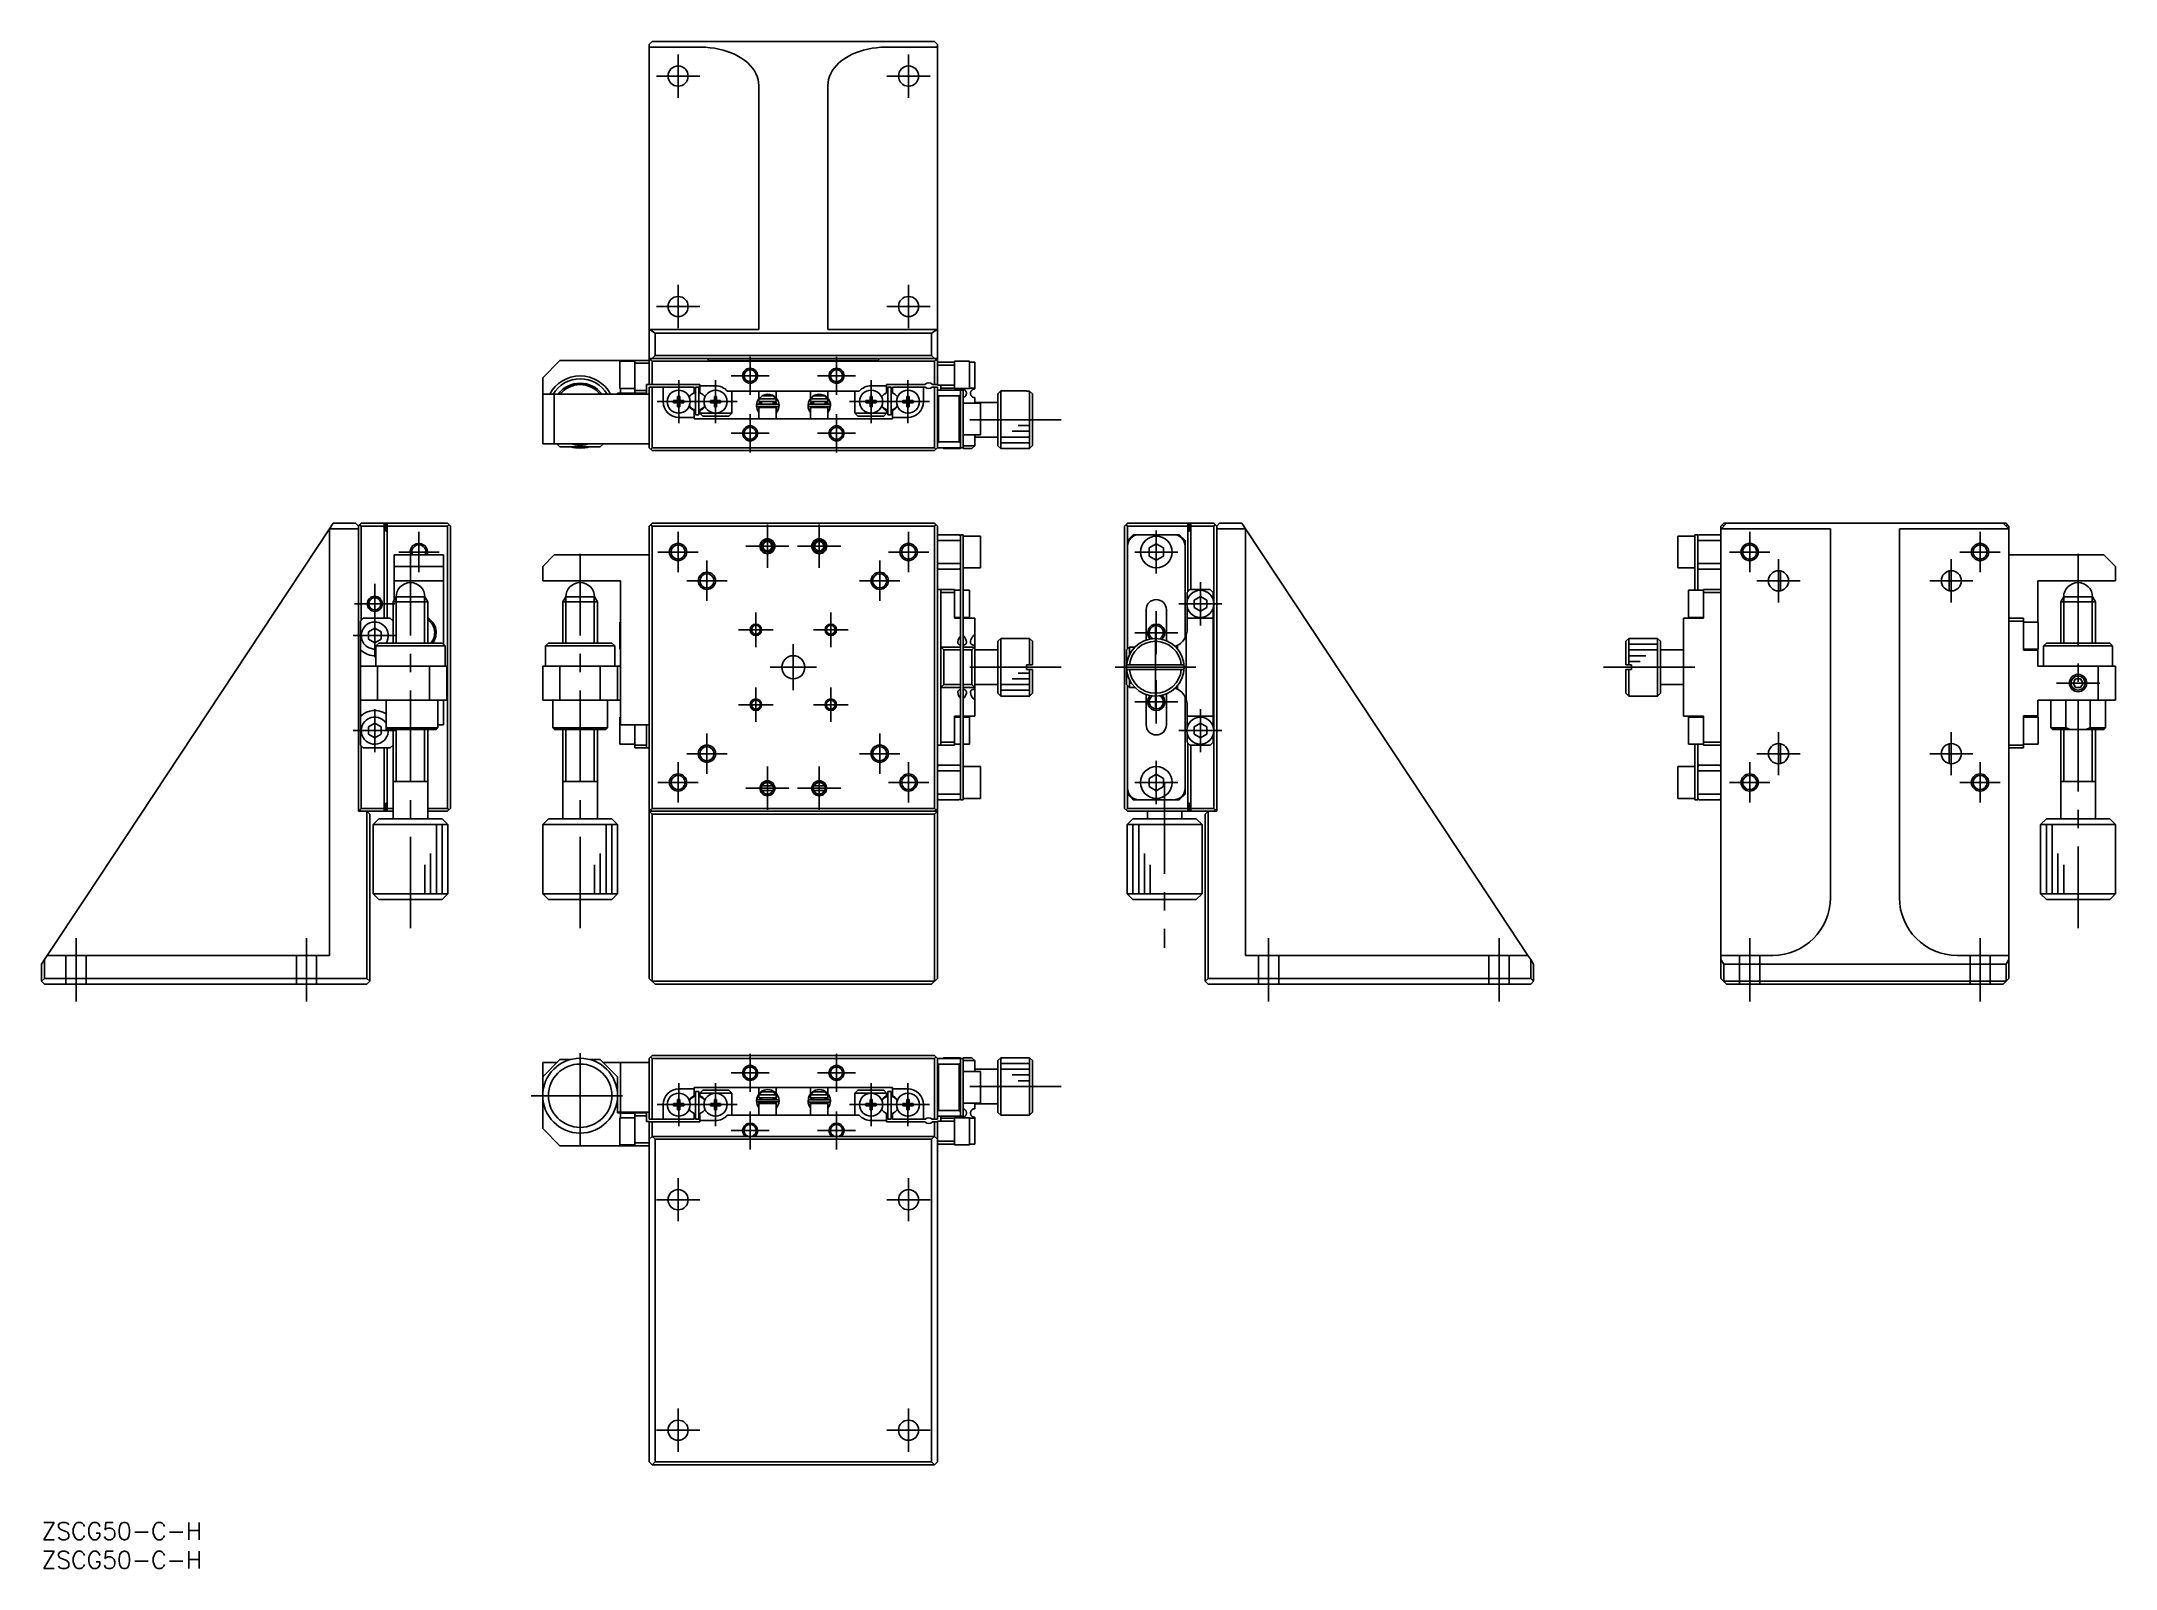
# Model space of a CAD drawing. Extents: x 0 to 360, y -8 to 257.
import ezdxf

# ---------------------------------------------------------------- set-up
doc = ezdxf.new("R2010")
doc.units = 0
doc.header["$LTSCALE"] = 0.5
doc.linetypes.add('CENTER', pattern=[50.8, 31.75, -6.35, 6.35, -6.35])
doc.linetypes.add('DASHED', pattern=[19.05, 12.7, -6.35])
for name, color, linetype in [('MSM_CENTER', 1, 'CENTER'), ('MSM_CONTINUOUS', 7, 'CONTINUOUS'), ('MSM_DASHED', 4, 'DASHED'), ('MSM_NARROW', 5, 'CONTINUOUS'), ('MSM_PART_NUMBER', 7, 'CONTINUOUS')]:
    doc.layers.add(name, color=color, linetype=linetype)
doc.styles.get("Standard").update_dxf_attribs({"font": 'txt.shx', "height": 3, "bigfont": 'bigfont.shx'})

# ---------------------------------------------------------------- blocks, each defined once
blk = doc.blocks.new('*U2')
at = {"layer": 'MSM_PART_NUMBER'}
blk.add_text('ZSCG50-C-H', height=3, dxfattribs=at).set_placement((0, -3))
blk = doc.blocks.new('*U3')
at = {"layer": 'MSM_PART_NUMBER'}
blk.add_text('ZSCG50-C-H', height=3, dxfattribs=at).set_placement((0, -8))

msp = doc.modelspace()

# ---------------------------------------------------------------- linework, layer by layer
at = {"layer": 'MSM_CENTER'}
for p, q in [((110.5, 247.25), (110.5, 254.75)), ((150.5, 247.25), (150.5, 254.75)), ((106.75, 251), (114.25, 251)), ((146.75, 251), (154.25, 251)), ((110.5, 207.25), (110.5, 214.75)), ((150.5, 207.25), (150.5, 214.75)), ((106.75, 211), (114.25, 211)), ((146.75, 211), (154.25, 211)), ((123, 195.7), (123, 202.3)), ((138, 195.7), (138, 202.3)), ((110.6, 190.75), (110.6, 198.25)), ((117, 190.75), (117, 198.25)), ((119.7, 199), (126.3, 199)), ((134.7, 199), (141.3, 199)), ((144, 190.75), (144, 198.25)), ((150.4, 190.75), (150.4, 198.25)), ((106.85, 194.5), (120.75, 194.5)), ((140.25, 194.5), (154.15, 194.5)), ((123, 185.7), (123, 192.3)), ((138, 185.7), (138, 192.3)), ((177, 191.35), (161, 191.35)), ((119.7, 189), (126.3, 189)), ((134.7, 189), (141.3, 189)), ((126, 165.655071), (126, 173.155071)), ((135, 165.655071), (135, 173.155071)), ((65.5, 171.905071), (65.5, 164.905071)), ((110.5, 171.905071), (110.5, 164.905071)), ((122.25, 169.405071), (129.75, 169.405071)), ((131.25, 169.405071), (138.75, 169.405071)), ((150.5, 171.905071), (150.5, 164.905071)), ((193.5, 164.655071), (193.5, 172.155071)), ((296.5, 171.905071), (296.5, 164.905071)), ((336.5, 171.905071), (336.5, 164.905071)), ((62, 168.405071), (69, 168.405071)), ((64.05, 103.105071), (64.05, 168.105071)), ((93.5, 103.105071), (93.5, 168.105071)), ((107, 168.405071), (114, 168.405071)), ((115.5, 166.905071), (115.5, 159.905071)), ((145.5, 166.905071), (145.5, 159.905071)), ((147, 168.405071), (154, 168.405071)), ((189.75, 168.405071), (197.25, 168.405071)), ((293, 168.405071), (300, 168.405071)), ((301.5, 159.655071), (301.5, 167.155071)), ((331.5, 159.655071), (331.5, 167.155071)), ((333, 168.405071), (340, 168.405071)), ((353.5, 168.105071), (353.5, 103.105071)), ((57.85, 150.155071), (57.85, 162.905071)), ((112, 163.405071), (119, 163.405071)), ((142, 163.405071), (149, 163.405071)), ((201.15, 155.655071), (201.15, 163.155071)), ((297.75, 163.405071), (305.25, 163.405071)), ((327.75, 163.405071), (335.25, 163.405071)), ((54.35, 159.405071), (61.35, 159.405071)), ((197.4, 159.405071), (204.9, 159.405071)), ((121, 154.905071), (127, 154.905071)), ((124, 151.905071), (124, 157.905071)), ((134, 154.905071), (140, 154.905071)), ((137, 151.905071), (137, 157.905071)), ((193.35, 141.405071), (193.35, 155.405071)), ((193.5, 150.655071), (193.5, 158.155071)), ((54.1, 153.905071), (61.6, 153.905071)), ((130.5, 144.405071), (130.5, 152.405071)), ((189.75, 154.405071), (197.25, 154.405071)), ((126.5, 148.405071), (134.5, 148.405071)), ((177, 148.405071), (160, 148.405071)), ((186.35, 148.405071), (200.35, 148.405071)), ((287, 148.405071), (270, 148.405071)), ((124, 138.905071), (124, 144.905071)), ((137, 138.905071), (137, 144.905071)), ((193.5, 138.655071), (193.5, 146.155071)), ((349.75, 145.655071), (357.25, 145.655071)), ((57.85, 133.655071), (57.85, 141.155071)), ((121, 141.905071), (127, 141.905071)), ((134, 141.905071), (140, 141.905071)), ((189.75, 142.405071), (197.25, 142.405071)), ((201.15, 133.655071), (201.15, 141.155071)), ((54.1, 137.405071), (61.6, 137.405071)), ((115.5, 136.905071), (115.5, 129.905071)), ((145.5, 136.905071), (145.5, 129.905071)), ((197.4, 137.405071), (204.9, 137.405071)), ((301.5, 129.655071), (301.5, 137.155071)), ((331.5, 129.655071), (331.5, 137.155071)), ((112, 133.405071), (119, 133.405071)), ((142, 133.405071), (149, 133.405071)), ((297.75, 133.405071), (305.25, 133.405071)), ((327.75, 133.405071), (335.25, 133.405071)), ((110.5, 131.905071), (110.5, 124.905071)), ((126, 123.655071), (126, 131.155071)), ((135, 123.655071), (135, 131.155071)), ((150.5, 131.905071), (150.5, 124.905071)), ((193.5, 124.655071), (193.5, 132.155071)), ((296.5, 131.905071), (296.5, 124.905071)), ((336.5, 131.905071), (336.5, 124.905071)), ((107, 128.405071), (114, 128.405071)), ((122.25, 127.405071), (129.75, 127.405071)), ((131.25, 127.405071), (138.75, 127.405071)), ((147, 128.405071), (154, 128.405071)), ((189.75, 128.405071), (197.25, 128.405071)), ((194.95, 128.405071), (194.95, 99.705064)), ((293, 128.405071), (300, 128.405071)), ((333, 128.405071), (340, 128.405071)), ((6, 90.405071), (6, 101.405071)), ((46, 90.405071), (46, 101.405071)), ((213, 90.405071), (213, 101.405071)), ((253, 90.405071), (253, 101.405071)), ((296.5, 101.405071), (296.5, 90.405071)), ((336.5, 101.405071), (336.5, 90.405071)), ((93.5, 65.550001), (93.5, 82.549999)), ((123, 74.7), (123, 81.3)), ((138, 74.7), (138, 81.3)), ((110.6, 68.75), (110.6, 76.25)), ((117, 68.75), (117, 76.25)), ((119.7, 78), (126.3, 78)), ((134.7, 78), (141.3, 78)), ((144, 68.75), (144, 76.25)), ((150.4, 68.75), (150.4, 76.25)), ((177, 75.65), (161, 75.65)), ((85.000001, 74.05), (101.999999, 74.05)), ((106.85, 72.5), (120.75, 72.5)), ((140.25, 72.5), (154.15, 72.5)), ((123, 64.7), (123, 71.3)), ((138, 64.7), (138, 71.3)), ((119.7, 68), (126.3, 68)), ((134.7, 68), (141.3, 68)), ((110.5, 52.25), (110.5, 59.75)), ((150.5, 52.25), (150.5, 59.75)), ((106.75, 56), (114.25, 56)), ((146.75, 56), (154.25, 56)), ((110.5, 12.25), (110.5, 19.75)), ((150.5, 12.25), (150.5, 19.75)), ((106.75, 16), (114.25, 16)), ((146.75, 16), (154.25, 16))]:
    msp.add_line(p, q, dxfattribs=at)
at = {"layer": 'MSM_CONTINUOUS'}
for p, q in [((106, 257), (105.5, 256.5)), ((105.5, 197.45), (105.5, 256.5)), ((105.5, 256.007172), (114.5, 256.007172)), ((106, 257), (155, 257)), ((114.5, 256.007172), (115.284591, 255.986768)), ((115.284591, 255.986768), (116.064345, 255.925683)), ((116.064345, 255.925683), (116.834454, 255.824292)), ((116.834454, 255.824292), (117.59017, 255.683222)), ((117.59017, 255.683222), (118.326834, 255.503341)), ((142.673166, 255.503341), (143.40983, 255.683222)), ((143.40983, 255.683222), (144.165546, 255.824292)), ((144.165546, 255.824292), (144.935655, 255.925683)), ((144.935655, 255.925683), (145.715409, 255.986768)), ((145.715409, 255.986768), (146.5, 256.007172)), ((146.5, 256.007172), (155.5, 256.007172)), ((155.5, 256.5), (155, 257)), ((155.5, 256.5), (155.5, 197.35)), ((118.326834, 255.503341), (119.039905, 255.28576)), ((119.039905, 255.28576), (119.724986, 255.031818)), ((119.724986, 255.031818), (120.377853, 254.743083)), ((120.377853, 254.743083), (120.99448, 254.421333)), ((120.99448, 254.421333), (121.571068, 254.068554)), ((121.571068, 254.068554), (122.10406, 253.686919)), ((122.10406, 253.686919), (122.59017, 253.278782)), ((122.59017, 253.278782), (123.026402, 252.846659)), ((123.026402, 252.846659), (123.410065, 252.393214)), ((123.410065, 252.393214), (123.738795, 251.921242)), ((137.261205, 251.921242), (137.589935, 252.393214)), ((137.589935, 252.393214), (137.973598, 252.846659)), ((137.973598, 252.846659), (138.40983, 253.278782)), ((138.40983, 253.278782), (138.89594, 253.686919)), ((138.89594, 253.686919), (139.428932, 254.068554)), ((139.428932, 254.068554), (140.00552, 254.421333)), ((140.00552, 254.421333), (140.622147, 254.743083)), ((140.622147, 254.743083), (141.275014, 255.031818)), ((141.275014, 255.031818), (141.960095, 255.28576)), ((141.960095, 255.28576), (142.673166, 255.503341)), ((123.738795, 251.921242), (124.010565, 251.433655)), ((124.010565, 251.433655), (124.223699, 250.933457)), ((124.223699, 250.933457), (124.376883, 250.423733)), ((124.376883, 250.423733), (124.469173, 249.907625)), ((124.469173, 249.907625), (124.5, 249.388316)), ((124.5, 249.388316), (124.5, 207)), ((136.5, 249.388316), (136.530827, 249.907625)), ((136.5, 207), (136.5, 249.388316)), ((136.530827, 249.907625), (136.623117, 250.423733)), ((136.623117, 250.423733), (136.776301, 250.933457)), ((136.776301, 250.933457), (136.989435, 251.433655)), ((136.989435, 251.433655), (137.261205, 251.921242)), ((105.5, 207), (124.5, 207)), ((105.54176, 207), (106.5, 206.365755)), ((154.5, 206.365755), (106.5, 206.365755)), ((106.5, 206.365755), (106.5, 202.5)), ((155.5, 207), (136.5, 207)), ((154.5, 206.365755), (155.45824, 207)), ((154.5, 202.5), (154.5, 206.365755)), ((90, 201.65), (87, 198.65)), ((90, 201.65), (105.5, 201.65)), ((100.5, 201.65), (100.5, 201.5)), ((103, 195.95), (103, 201.65)), ((105.5, 201.5), (106.5, 202.5)), ((155.5, 202), (105.5, 202)), ((105.75, 201.75), (106, 201.5)), ((106.5, 202.5), (154.5, 202.5)), ((115.85, 201.65), (115.5, 202)), ((145.15, 201.65), (115.85, 201.65)), ((145.5, 202), (145.15, 201.65)), ((154.5, 202.5), (155.5, 201.5)), ((155, 201.5), (155.25, 201.75)), ((87, 187.2), (87, 198.65)), ((100.4, 201.5), (100.4, 196.8)), ((103, 201.5), (100.4, 201.5)), ((103, 201.580821), (100.5, 201.580821)), ((105.5, 201.15), (103, 201.15)), ((106, 201.5), (106, 197.5)), ((155, 201.5), (106, 201.5)), ((155, 197.5), (155, 201.5)), ((155.5, 201.35), (158.5, 201.35)), ((158.5, 200.85), (155.5, 200.85)), ((158.5, 201.5), (158.5, 196.8)), ((161.1, 201.5), (158.5, 201.5)), ((161.1, 196.8), (161.1, 201.5)), ((161.1, 201.35), (162, 201.35)), ((162, 196.7), (162, 201.35)), ((87, 195.8), (105.5, 195.8)), ((89, 195.8), (89, 187.2)), ((100, 195.8), (100, 195.95)), ((100, 195.95), (105, 195.95)), ((100.4, 196.8), (103, 196.8)), ((100.5, 195.95), (100.5, 196.8)), ((100.5, 195.990264), (103, 195.990264)), ((103, 196.45), (105, 196.45)), ((105, 197.45), (105.5, 197.45)), ((105, 197.45), (105, 195.95)), ((114.3, 197.5), (105.5, 197.5)), ((105.5, 186.5), (105.5, 197)), ((105.5, 197), (113.3, 197)), ((106, 197), (106, 186.5)), ((107.9, 194.5), (107.9, 197)), ((109.713639, 194.68), (110.42, 194.68)), ((109.713639, 194.32), (109.713639, 194.68)), ((110.42, 195.386361), (110.78, 195.386361)), ((110.42, 194.68), (110.42, 195.386361)), ((110.430372, 194.669628), (110.42, 194.68)), ((110.430372, 194.669628), (110.769628, 194.669628)), ((110.430372, 194.330372), (110.430372, 194.669628)), ((110.769628, 194.669628), (110.78, 194.68)), ((110.769628, 194.669628), (110.769628, 194.330372)), ((110.78, 195.386361), (110.78, 194.68)), ((110.78, 194.68), (111.486361, 194.68)), ((111.486361, 194.68), (111.486361, 194.32)), ((113.3, 196.044412), (113.00625, 195.874815)), ((113.3, 197), (113.3, 196.044412)), ((114.1, 197), (113.5, 197)), ((113.5, 197), (113.5, 192.2)), ((114.1, 197), (114.1, 192.2)), ((114.3, 196.044412), (114.3, 197.5)), ((114.3, 197.25), (117, 197.25)), ((114.59375, 195.874815), (114.3, 196.044412)), ((116.113639, 194.68), (116.82, 194.68)), ((116.113639, 194.32), (116.113639, 194.68)), ((116.82, 195.386361), (117.18, 195.386361)), ((116.82, 194.68), (116.82, 195.386361)), ((116.830372, 194.669628), (116.82, 194.68)), ((116.830372, 194.669628), (117.169628, 194.669628)), ((116.830372, 194.330372), (116.830372, 194.669628)), ((117.169628, 194.669628), (117.18, 194.68)), ((117.169628, 194.669628), (117.169628, 194.330372)), ((117.18, 195.386361), (117.18, 194.68)), ((117.18, 194.68), (117.886361, 194.68)), ((117.886361, 194.68), (117.886361, 194.32)), ((119.079062, 196.3), (141.920938, 196.3)), ((119.8, 196.3), (119.8, 192.5)), ((125.076589, 195.516132), (124.499493, 194.995996)), ((124.5, 196.3), (124.5, 194.5)), ((127.5, 195), (124.5, 195)), ((124.5, 194.5), (127.5, 194.5)), ((124.528408, 194.037112), (124.663966, 194.500053)), ((124.554317, 195), (125.083485, 195.5)), ((125, 194.5), (125, 194.03711)), ((125.083485, 195.5), (126.916515, 195.5)), ((126.916515, 195.5), (127.445683, 195)), ((127, 194.03711), (127, 194.5)), ((127.4679, 194.500122), (127.60407, 194.037138)), ((127.5, 195.157186), (127.5, 196.3)), ((127.5, 195.156374), (127.5, 195.156548)), ((127.5, 195.155993), (127.5, 195.156097)), ((127.5, 194.5), (127.5, 195)), ((127.5, 194.3), (127.5, 194.426012)), ((133.470366, 194.047851), (133.600898, 194.500068)), ((133.5, 196.3), (133.5, 195.082478)), ((133.5, 195.082017), (133.5, 195.081911)), ((133.5, 195.081383), (133.5, 195.081262)), ((136.5, 195), (133.5, 195)), ((133.5, 195), (133.5, 194.5)), ((133.5, 194.5), (136.5, 194.5)), ((133.554317, 195), (134.083485, 195.5)), ((134, 194.5), (134, 194.04785)), ((134.083485, 195.5), (135.916515, 195.5)), ((135.916515, 195.5), (136.445683, 195)), ((136, 194.04785), (136, 194.5)), ((136.414926, 194.500011), (136.546028, 194.047877)), ((136.5, 195.101625), (136.5, 196.3)), ((136.5, 195.100466), (136.5, 195.100631)), ((136.5, 194.5), (136.5, 195)), ((141.2, 196.3), (141.2, 192.5)), ((143.113639, 194.68), (143.82, 194.68)), ((143.113639, 194.32), (143.113639, 194.68)), ((143.82, 195.386361), (144.18, 195.386361)), ((143.82, 194.68), (143.82, 195.386361)), ((143.830372, 194.669628), (143.82, 194.68)), ((143.830372, 194.669628), (144.169628, 194.669628)), ((143.830372, 194.330372), (143.830372, 194.669628)), ((146.7, 197.25), (144, 197.25)), ((144.169628, 194.669628), (144.18, 194.68)), ((144.169628, 194.669628), (144.169628, 194.330372)), ((144.18, 195.386361), (144.18, 194.68)), ((144.18, 194.68), (144.886361, 194.68)), ((144.886361, 194.68), (144.886361, 194.32)), ((146.40625, 195.874815), (146.7, 196.044412)), ((146.7, 197.5), (153.338562, 197.5)), ((146.7, 196.044412), (146.7, 197.5)), ((146.9, 197), (146.9, 192.2)), ((146.9, 197), (147.5, 197)), ((147.5, 197), (147.5, 192.2)), ((147.7, 197), (147.7, 196.044412)), ((153.4, 197), (147.7, 197)), ((147.7, 196.044412), (147.99375, 195.874815)), ((149.513639, 194.68), (150.22, 194.68)), ((149.513639, 194.32), (149.513639, 194.68)), ((150.22, 195.386361), (150.58, 195.386361)), ((150.22, 194.68), (150.22, 195.386361)), ((150.230372, 194.669628), (150.22, 194.68)), ((150.230372, 194.669628), (150.569628, 194.669628)), ((150.230372, 194.330372), (150.230372, 194.669628)), ((150.569628, 194.669628), (150.58, 194.68)), ((150.569628, 194.669628), (150.569628, 194.330372)), ((150.58, 195.386361), (150.58, 194.68)), ((150.58, 194.68), (151.286361, 194.68)), ((151.286361, 194.68), (151.286361, 194.32)), ((153.1, 194.5), (153.1, 197)), ((155.5, 197), (154.6, 197)), ((154.661438, 197.5), (155.5, 197.5)), ((155, 186.5), (155, 197)), ((155.5, 197.35), (158.5, 197.35)), ((155.5, 197), (155.5, 186.5)), ((155.5, 196.5), (160, 196.5)), ((155.5, 195.7), (155.7, 195.5)), ((159.3, 195.5), (155.7, 195.5)), ((155.7, 195.5), (155.7, 187.5)), ((156.1, 196.5), (156.1, 197.35)), ((158.5, 196.85), (156.1, 196.85)), ((158.5, 196.8), (161.1, 196.8)), ((159.290453, 196.500328), (159.321979, 196.527924)), ((159.3, 195.5), (159.5, 195.7)), ((159.3, 187.5), (159.3, 195.5)), ((159.321979, 196.527924), (159.359014, 196.556703)), ((159.359014, 196.556703), (159.398595, 196.583623)), ((159.398595, 196.583623), (159.441047, 196.608569)), ((159.441047, 196.608569), (159.486696, 196.631426)), ((159.486696, 196.631426), (159.510604, 196.641931)), ((159.5, 196.5), (159.5, 186.35)), ((159.510604, 196.641931), (159.535602, 196.651881)), ((159.535602, 196.651881), (159.561799, 196.6612)), ((159.561799, 196.6612), (159.589303, 196.66981)), ((159.589303, 196.66981), (159.618221, 196.677638)), ((159.618221, 196.677638), (159.63241, 196.681035)), ((159.63241, 196.681035), (159.647013, 196.684229)), ((159.647013, 196.684229), (159.662015, 196.687196)), ((159.662015, 196.687196), (159.677404, 196.689911)), ((159.677404, 196.689911), (159.693166, 196.692351)), ((159.693166, 196.692351), (159.709288, 196.694494)), ((159.709288, 196.694494), (159.722403, 196.695975)), ((159.722403, 196.695975), (159.735743, 196.697242)), ((159.735743, 196.697242), (159.749264, 196.698282)), ((159.749264, 196.698282), (159.759792, 196.698921)), ((159.759792, 196.698921), (159.770409, 196.699415)), ((159.770409, 196.699415), (159.781085, 196.699761)), ((159.781085, 196.699761), (159.791789, 196.699955)), ((159.791789, 196.699955), (159.802242, 196.699996)), ((159.802242, 196.699996), (159.8127, 196.699891)), ((159.8127, 196.699891), (159.823134, 196.699643)), ((159.823134, 196.699643), (159.833513, 196.699251)), ((159.833513, 196.699251), (159.844149, 196.698699)), ((159.844149, 196.698699), (159.854708, 196.698001)), ((159.854708, 196.698001), (159.865167, 196.697163)), ((159.865167, 196.697163), (159.875499, 196.69619)), ((159.875499, 196.69619), (159.888565, 196.694752)), ((159.888565, 196.694752), (159.901416, 196.693111)), ((159.901416, 196.693111), (159.91403, 196.69128)), ((159.91403, 196.69128), (159.926384, 196.689275)), ((159.926384, 196.689275), (159.942897, 196.686261)), ((159.942897, 196.686261), (159.958956, 196.682962)), ((159.958956, 196.682962), (159.974556, 196.679404)), ((159.974556, 196.679404), (160.002702, 196.672107)), ((160, 186.35), (160, 196.5)), ((160.024953, 195.234532), (160, 195.227158)), ((160.002702, 196.672107), (160.02952, 196.664064)), ((160.049576, 195.242744), (160.024953, 195.234532)), ((160.02952, 196.664064), (160.055102, 196.65534)), ((160.073817, 195.25177), (160.049576, 195.242744)), ((160.055102, 196.65534), (160.079544, 196.646002)), ((160.104777, 195.264724), (160.073817, 195.25177)), ((160.079544, 196.646002), (160.102937, 196.636114)), ((160.102937, 196.636114), (160.125377, 196.625744)), ((160.135011, 195.27899), (160.104777, 195.264724)), ((160.125377, 196.625744), (160.175782, 196.599198)), ((160.164419, 195.294491), (160.135011, 195.27899)), ((160.192902, 195.311151), (160.164419, 195.294491)), ((160.175782, 196.599198), (160.222476, 196.570031)), ((160.219487, 195.328289), (160.192902, 195.311151)), ((160.245173, 195.346418), (160.219487, 195.328289)), ((160.222476, 196.570031), (160.265704, 196.538339)), ((160.269895, 195.365455), (160.245173, 195.346418)), ((160.265704, 196.538339), (160.305712, 196.504218)), ((160.29359, 195.385315), (160.269895, 195.365455)), ((160.316825, 195.406505), (160.29359, 195.385315)), ((160.305712, 196.504218), (160.342745, 196.467765)), ((160.33897, 195.428461), (160.316825, 195.406505)), ((160.359985, 195.45109), (160.33897, 195.428461)), ((160.342745, 196.467765), (160.377049, 196.429076)), ((160.379834, 195.474298), (160.359985, 195.45109)), ((160.377049, 196.429076), (160.412534, 196.382794)), ((160.398035, 195.497395), (160.379834, 195.474298)), ((160.41515, 195.520949), (160.398035, 195.497395)), ((160.412534, 196.382794), (160.44452, 196.33354)), ((160.43117, 195.544882), (160.41515, 195.520949)), ((160.446085, 195.569114), (160.43117, 195.544882)), ((160.44452, 196.33354), (160.472819, 196.281382)), ((160.463059, 195.599503), (160.446085, 195.569114)), ((160.478405, 195.630222), (160.463059, 195.599503)), ((160.472819, 196.281382), (160.491954, 196.239312)), ((160.492142, 195.661148), (160.478405, 195.630222)), ((160.491954, 196.239312), (160.508687, 196.195497)), ((160.504286, 195.692161), (160.492142, 195.661148)), ((160.51777, 195.732506), (160.504286, 195.692161)), ((160.508687, 196.195497), (160.522841, 196.150011)), ((160.528759, 195.77278), (160.51777, 195.732506)), ((160.522841, 196.150011), (160.534243, 196.10293)), ((160.537343, 195.812793), (160.528759, 195.77278)), ((160.534243, 196.10293), (160.542236, 196.05758)), ((160.544994, 195.86352), (160.537343, 195.812793)), ((160.542236, 196.05758), (160.547515, 196.010773)), ((160.549101, 195.913552), (160.544994, 195.86352)), ((160.547515, 196.010773), (160.549872, 195.9627)), ((160.549872, 195.9627), (160.549101, 195.913552)), ((162, 196.85), (161.1, 196.85)), ((161.250053, 195.941088), (161.25083, 195.985267)), ((161.251942, 195.896086), (161.250053, 195.941088)), ((161.25083, 195.985267), (161.254121, 196.028512)), ((161.256659, 195.850293), (161.251942, 195.896086)), ((161.254121, 196.028512), (161.259779, 196.070717)), ((161.264366, 195.803911), (161.256659, 195.850293)), ((161.259779, 196.070717), (161.267655, 196.111775)), ((161.271975, 195.769789), (161.264366, 195.803911)), ((161.267655, 196.111775), (161.281823, 196.166159)), ((161.281342, 195.735469), (161.271975, 195.769789)), ((161.292517, 195.701074), (161.281342, 195.735469)), ((161.281823, 196.166159), (161.299643, 196.218333)), ((161.305552, 195.666729), (161.292517, 195.701074)), ((161.299643, 196.218333), (161.320837, 196.268178)), ((161.319536, 195.634644), (161.305552, 195.666729)), ((161.335301, 195.602688), (161.319536, 195.634644)), ((161.320837, 196.268178), (161.343933, 196.313438)), ((161.352847, 195.571013), (161.335301, 195.602688)), ((161.343933, 196.313438), (161.369769, 196.356605)), ((161.372173, 195.539774), (161.352847, 195.571013)), ((161.369769, 196.356605), (161.398227, 196.397639)), ((161.393279, 195.509124), (161.372173, 195.539774)), ((161.416165, 195.479217), (161.393279, 195.509124)), ((161.398227, 196.397639), (161.429191, 196.436494)), ((161.438853, 195.452418), (161.416165, 195.479217)), ((161.429191, 196.436494), (161.463617, 196.474243)), ((161.463139, 195.426346), (161.438853, 195.452418)), ((161.48895, 195.401143), (161.463139, 195.426346)), ((161.463617, 196.474243), (161.500753, 196.509749)), ((161.516213, 195.376951), (161.48895, 195.401143)), ((161.500753, 196.509749), (161.540714, 196.542954)), ((161.544855, 195.353915), (161.516213, 195.376951)), ((161.540714, 196.542954), (161.58362, 196.573801)), ((161.574803, 195.332175), (161.544855, 195.353915)), ((161.597963, 195.316863), (161.574803, 195.332175)), ((161.58362, 196.573801), (161.620262, 196.596778)), ((161.621837, 195.302323), (161.597963, 195.316863)), ((161.620262, 196.596778), (161.659322, 196.618178)), ((161.646369, 195.288606), (161.621837, 195.302323)), ((161.671507, 195.275765), (161.646369, 195.288606)), ((161.659322, 196.618178), (161.70113, 196.637878)), ((161.696531, 195.264141), (161.671507, 195.275765)), ((161.722095, 195.253392), (161.696531, 195.264141)), ((161.70113, 196.637878), (161.723377, 196.647137)), ((161.748135, 195.243558), (161.722095, 195.253392)), ((161.723377, 196.647137), (161.746601, 196.655934)), ((161.746601, 196.655934), (161.770881, 196.664195)), ((161.774591, 195.234674), (161.748135, 195.243558)), ((161.770881, 196.664195), (161.796292, 196.671845)), ((161.802253, 195.226542), (161.774591, 195.234674)), ((161.796292, 196.671845), (161.822914, 196.678809)), ((161.83031, 195.219454), (161.802253, 195.226542)), ((161.822914, 196.678809), (161.850822, 196.685014)), ((161.858683, 195.213437), (161.83031, 195.219454)), ((161.850822, 196.685014), (161.864617, 196.687678)), ((161.887295, 195.208517), (161.858683, 195.213437)), ((161.864617, 196.687678), (161.878788, 196.690135)), ((161.878788, 196.690135), (161.893304, 196.692365)), ((161.915283, 195.204803), (161.887295, 195.208517)), ((161.893304, 196.692365), (161.908135, 196.694347)), ((161.908135, 196.694347), (161.923249, 196.69606)), ((161.943447, 195.20214), (161.915283, 195.204803)), ((161.923249, 196.69606), (161.938617, 196.697484)), ((161.938617, 196.697484), (161.950687, 196.698375)), ((161.971711, 195.200536), (161.943447, 195.20214)), ((161.950687, 196.698375), (161.962906, 196.699078)), ((161.962906, 196.699078), (161.975229, 196.699587)), ((162, 195.2), (161.971711, 195.200536)), ((161.975229, 196.699587), (161.987609, 196.699896)), ((161.987609, 196.699896), (162, 196.7)), ((162, 194.25), (162, 195.2)), ((166.5, 196.35), (166, 195.85)), ((166, 186.85), (166, 195.85)), ((166.5, 196.35), (166.5, 186.35)), ((171, 196.35), (166.5, 196.35)), ((171, 196.35), (171, 196.333974)), ((171, 196.333974), (171.5, 196.333974)), ((171.5, 186.366026), (171.5, 196.333974)), ((171.5, 196.333974), (172, 195.832187)), ((172, 195.832187), (172, 186.867813)), ((110.42, 194.32), (109.713639, 194.32)), ((110.430372, 194.330372), (110.42, 194.32)), ((110.42, 193.613639), (110.42, 194.32)), ((110.78, 193.613639), (110.42, 193.613639)), ((110.769628, 194.330372), (110.430372, 194.330372)), ((113.3, 191.75), (110.65, 191.75)), ((110.769628, 194.330372), (110.78, 194.32)), ((110.78, 194.32), (110.78, 193.613639)), ((111.486361, 194.32), (110.78, 194.32)), ((113.00625, 193.125185), (113.3, 192.955588)), ((113.3, 191.5), (113.3, 192.955588)), ((147.7, 191.5), (113.3, 191.5)), ((113.5, 192.2), (114.1, 192.2)), ((114.3, 192.955588), (114.59375, 193.125185)), ((114.3, 192.5), (114.3, 192.955588)), ((114.8, 192), (114.3, 192.5)), ((114.3, 192.5), (119.8, 192.5)), ((119.3, 192), (114.8, 192)), ((116.82, 194.32), (116.113639, 194.32)), ((116.830372, 194.330372), (116.82, 194.32)), ((116.82, 193.613639), (116.82, 194.32)), ((117.18, 193.613639), (116.82, 193.613639)), ((117.169628, 194.330372), (116.830372, 194.330372)), ((117.169628, 194.330372), (117.18, 194.32)), ((117.18, 194.32), (117.18, 193.613639)), ((117.886361, 194.32), (117.18, 194.32)), ((119.8, 192.5), (119.3, 192)), ((124.117316, 193.815134), (124.120955, 193.714345)), ((124.251177, 193.129055), (124.251546, 193.127917)), ((124.251546, 193.127917), (124.251879, 193.126895)), ((124.251879, 193.126895), (124.252301, 193.12561)), ((124.252301, 193.12561), (124.252854, 193.12394)), ((124.252854, 193.12394), (124.253392, 193.122328)), ((124.253392, 193.122328), (124.254478, 193.119113)), ((124.254478, 193.119113), (124.255098, 193.117299)), ((124.255098, 193.117299), (124.256335, 193.113731)), ((124.256335, 193.113731), (124.273273, 193.070097)), ((124.273503, 193.073912), (124.272991, 193.071429)), ((124.272991, 193.071429), (124.273723, 193.071736)), ((124.273273, 193.070097), (124.272991, 193.071429)), ((124.274209, 193.070339), (124.297811, 193.017409)), ((127.816089, 194.03711), (124.316089, 194.03711)), ((124.316089, 193.63711), (127.816089, 193.63711)), ((127.5, 193.5), (124.5, 193.5)), ((124.5, 193.5), (124.5, 191.5)), ((124.552382, 193.49992), (124.52809, 193.637108)), ((124.586004, 194.3), (125, 194.3)), ((124.664381, 193.500027), (124.9177, 193.63711)), ((125, 193.63711), (125, 193.5)), ((127, 194.3), (127.5, 194.3)), ((127, 193.5), (127, 193.63711)), ((127.214478, 193.63711), (127.467785, 193.500045)), ((127.854132, 193.061433), (127.49998, 193.20128)), ((127.5, 191.5), (127.5, 193.5)), ((127.505027, 193.20913), (127.5, 193.213307)), ((127.50009, 193.432348), (127.500032, 193.250981)), ((127.500051, 192.517408), (127.858054, 193.070537)), ((127.511098, 193.204582), (127.505027, 193.20913)), ((127.518175, 193.199692), (127.511098, 193.204582)), ((127.526214, 193.194488), (127.518175, 193.199692)), ((127.535166, 193.189004), (127.526214, 193.194488)), ((127.544976, 193.183273), (127.535166, 193.189004)), ((127.555585, 193.17733), (127.544976, 193.183273)), ((127.566926, 193.171212), (127.555585, 193.17733)), ((127.578931, 193.164955), (127.566926, 193.171212)), ((127.591525, 193.158599), (127.578931, 193.164955)), ((127.604632, 193.152183), (127.591525, 193.158599)), ((127.618171, 193.145745), (127.604632, 193.152183)), ((127.632058, 193.139325), (127.618171, 193.145745)), ((127.646209, 193.132964), (127.632058, 193.139325)), ((127.660537, 193.126699), (127.646209, 193.132964)), ((127.674954, 193.120569), (127.660537, 193.126699)), ((127.689371, 193.114612), (127.674954, 193.120569)), ((127.7037, 193.108865), (127.689371, 193.114612)), ((127.717853, 193.103362), (127.7037, 193.108865)), ((127.731743, 193.098138), (127.717853, 193.103362)), ((127.745285, 193.093224), (127.731743, 193.098138)), ((127.758395, 193.088651), (127.745285, 193.093224)), ((127.770994, 193.084446), (127.758395, 193.088651)), ((127.783004, 193.080636), (127.770994, 193.084446)), ((127.794351, 193.077244), (127.783004, 193.080636)), ((127.804966, 193.074291), (127.794351, 193.077244)), ((127.814783, 193.071794), (127.804966, 193.074291)), ((127.823743, 193.06977), (127.814783, 193.071794)), ((127.83179, 193.06823), (127.823743, 193.06977)), ((127.838874, 193.067185), (127.83179, 193.06823)), ((127.844953, 193.06664), (127.838874, 193.067185)), ((127.84999, 193.066598), (127.844953, 193.06664)), ((127.847927, 193.637792), (127.847091, 193.63955)), ((127.861944, 193.606203), (127.847927, 193.637792)), ((127.853952, 193.067061), (127.84999, 193.066598)), ((127.856816, 193.068025), (127.853952, 193.067061)), ((127.858565, 193.069484), (127.856816, 193.068025)), ((127.857045, 193.068232), (128.014769, 193.809775)), ((127.859187, 193.071429), (127.858565, 193.069484)), ((127.858905, 193.070097), (127.871059, 193.100487)), ((127.874363, 193.573965), (127.861944, 193.606203)), ((127.871059, 193.100487), (127.882313, 193.133148)), ((127.885155, 193.54116), (127.874363, 193.573965)), ((127.882313, 193.133148), (127.891918, 193.16632)), ((127.894294, 193.507866), (127.885155, 193.54116)), ((127.891918, 193.16632), (127.899852, 193.199922)), ((127.901757, 193.474165), (127.894294, 193.507866)), ((127.899852, 193.199922), (127.906096, 193.233869)), ((127.907528, 193.440141), (127.901757, 193.474165)), ((127.906096, 193.233869), (127.910635, 193.26808)), ((127.911591, 193.405875), (127.907528, 193.440141)), ((127.910635, 193.26808), (127.913458, 193.30247)), ((127.913936, 193.371452), (127.911591, 193.405875)), ((127.913458, 193.30247), (127.91456, 193.336955)), ((127.91456, 193.336955), (127.913936, 193.371452)), ((133.059274, 193.825873), (133.062913, 193.725084)), ((133.193134, 193.139794), (133.193503, 193.138656)), ((133.193503, 193.138656), (133.193837, 193.137635)), ((133.193837, 193.137635), (133.194259, 193.136349)), ((133.194259, 193.136349), (133.194812, 193.134679)), ((133.194812, 193.134679), (133.19535, 193.133067)), ((133.19535, 193.133067), (133.196435, 193.129852)), ((133.196435, 193.129852), (133.197056, 193.128038)), ((133.197056, 193.128038), (133.198293, 193.12447)), ((133.198293, 193.12447), (133.21523, 193.080836)), ((133.215461, 193.084651), (133.214949, 193.082168)), ((133.214949, 193.082168), (133.21568, 193.082476)), ((133.21523, 193.080836), (133.214949, 193.082168)), ((133.218652, 193.089559), (133.215461, 193.084651)), ((133.216166, 193.081078), (133.239769, 193.028148)), ((136.758046, 194.04785), (133.258046, 194.04785)), ((133.258046, 193.64785), (136.758046, 193.64785)), ((133.496816, 193.49979), (133.470048, 193.647847)), ((133.499892, 193.486766), (133.496816, 193.49979)), ((136.5, 193.5), (133.5, 193.5)), ((133.5, 193.5), (133.5, 191.5)), ((133.524524, 194.3), (134, 194.3)), ((133.599736, 193.500039), (133.859658, 193.64785)), ((134, 193.64785), (134, 193.5)), ((136, 194.3), (136.5, 194.3)), ((136, 193.5), (136, 193.64785)), ((136.156435, 193.64785), (136.416361, 193.500032)), ((136.796089, 193.072173), (136.499982, 193.176195)), ((136.5, 191.5), (136.5, 193.5)), ((136.511824, 193.180399), (136.5, 193.186725)), ((136.500034, 192.594201), (136.800011, 193.081276)), ((136.524329, 193.173938), (136.511824, 193.180399)), ((136.537435, 193.167383), (136.524329, 193.173938)), ((136.551057, 193.160777), (136.537435, 193.167383)), ((136.565106, 193.154162), (136.551057, 193.160777)), ((136.579491, 193.147582), (136.565106, 193.154162)), ((136.594119, 193.141079), (136.579491, 193.147582)), ((136.608895, 193.134695), (136.594119, 193.141079)), ((136.623723, 193.128472), (136.608895, 193.134695)), ((136.638508, 193.12245), (136.623723, 193.128472)), ((136.653153, 193.116668), (136.638508, 193.12245)), ((136.667564, 193.111163), (136.653153, 193.116668)), ((136.681646, 193.105971), (136.667564, 193.111163)), ((136.69531, 193.101126), (136.681646, 193.105971)), ((136.708465, 193.09666), (136.69531, 193.101126)), ((136.721027, 193.0926), (136.708465, 193.09666)), ((136.732915, 193.088974), (136.721027, 193.0926)), ((136.744052, 193.085806), (136.732915, 193.088974)), ((136.754364, 193.083114), (136.744052, 193.085806)), ((136.763786, 193.080918), (136.754364, 193.083114)), ((136.772256, 193.079231), (136.763786, 193.080918)), ((136.779719, 193.078064), (136.772256, 193.079231)), ((136.786128, 193.077424), (136.779719, 193.078064)), ((136.79144, 193.077317), (136.786128, 193.077424)), ((136.789885, 193.648531), (136.789049, 193.650289)), ((136.803901, 193.616942), (136.789885, 193.648531)), ((136.795621, 193.077742), (136.79144, 193.077317)), ((136.798644, 193.078697), (136.795621, 193.077742)), ((136.800489, 193.080176), (136.798644, 193.078697)), ((136.799002, 193.078971), (136.956727, 193.820514)), ((136.801144, 193.082168), (136.800489, 193.080176)), ((136.800863, 193.080836), (136.813017, 193.111226)), ((136.816321, 193.584704), (136.803901, 193.616942)), ((136.813017, 193.111226), (136.82427, 193.143887)), ((136.827113, 193.551899), (136.816321, 193.584704)), ((136.82427, 193.143887), (136.833875, 193.17706)), ((136.836251, 193.518605), (136.827113, 193.551899)), ((136.833875, 193.17706), (136.841809, 193.210661)), ((136.843715, 193.484904), (136.836251, 193.518605)), ((136.841809, 193.210661), (136.848053, 193.244608)), ((136.849485, 193.45088), (136.843715, 193.484904)), ((136.848053, 193.244608), (136.852592, 193.278819)), ((136.853548, 193.416614), (136.849485, 193.45088)), ((136.852592, 193.278819), (136.855416, 193.313209)), ((136.855894, 193.382191), (136.853548, 193.416614)), ((136.855416, 193.313209), (136.856517, 193.347695)), ((136.856517, 193.347695), (136.855894, 193.382191)), ((141.2, 192.5), (146.7, 192.5)), ((141.7, 192), (141.2, 192.5)), ((146.2, 192), (141.7, 192)), ((143.113639, 194.32), (143.82, 194.32)), ((143.830372, 194.330372), (143.82, 194.32)), ((143.82, 193.613639), (143.82, 194.32)), ((144.18, 193.613639), (143.82, 193.613639)), ((144.169628, 194.330372), (143.830372, 194.330372)), ((144.169628, 194.330372), (144.18, 194.32)), ((144.18, 194.32), (144.18, 193.613639)), ((144.886361, 194.32), (144.18, 194.32)), ((146.7, 192.5), (146.2, 192)), ((146.7, 192.955588), (146.40625, 193.125185)), ((146.7, 192.5), (146.7, 192.955588)), ((147.5, 192.2), (146.9, 192.2)), ((147.99375, 193.125185), (147.7, 192.955588)), ((147.7, 192.955588), (147.7, 191.5)), ((147.7, 191.75), (150.35, 191.75)), ((149.513639, 194.32), (150.22, 194.32)), ((150.230372, 194.330372), (150.22, 194.32)), ((150.22, 193.613639), (150.22, 194.32)), ((150.58, 193.613639), (150.22, 193.613639)), ((150.569628, 194.330372), (150.230372, 194.330372)), ((150.569628, 194.330372), (150.58, 194.32)), ((150.58, 194.32), (150.58, 193.613639)), ((151.286361, 194.32), (150.58, 194.32)), ((163, 194.25), (160, 194.25)), ((166, 194.35), (162, 194.35)), ((163, 188.75), (163, 194.25)), ((155.7, 187.5), (155.5, 187.3)), ((155.7, 187.5), (159.3, 187.5)), ((159.5, 187.3), (159.3, 187.5)), ((160, 188.75), (163, 188.75)), ((162, 188.75), (162, 186.85)), ((162, 188.35), (166, 188.35)), ((105.5, 187.2), (87, 187.2)), ((89.45, 187.2), (90, 186.65)), ((90, 186.65), (97, 186.65)), ((97, 186.65), (97.55, 187.2)), ((106, 186), (105.5, 186.5)), ((106, 186.5), (105.75, 186.25)), ((106, 186.5), (155, 186.5)), ((155, 186), (106, 186)), ((155.25, 186.25), (155, 186.5)), ((155, 186), (155.5, 186.5)), ((160, 186.5), (155.5, 186.5)), ((156.45, 186.5), (156.6, 186.35)), ((159.5, 186.35), (156.6, 186.35)), ((160, 186.85), (162, 186.85)), ((161.5, 186.35), (160, 186.35)), ((161.5, 186.35), (162, 186.85)), ((166, 186.85), (166.5, 186.35)), ((166.5, 186.35), (171, 186.35)), ((171.5, 186.366026), (171, 186.366026)), ((171, 186.366026), (171, 186.35)), ((172, 186.867813), (171.5, 186.366026)), ((50, 172.44683), (50.634245, 173.405071)), ((50.634245, 173.405071), (54.5, 173.405071)), ((55, 172.905071), (54.5, 173.405071)), ((55.25, 173.155071), (55, 172.905071)), ((55, 123.405071), (55, 172.905071)), ((55.5, 173.405071), (55.25, 173.155071)), ((55.25, 173.155071), (55.5, 172.905071)), ((70.5, 173.405071), (55.5, 173.405071)), ((55.5, 172.905071), (59.5, 172.905071)), ((55.5, 156.555071), (55.5, 172.905071)), ((59.5, 173.405071), (59.5, 156.905071)), ((59.75, 173.405071), (59.75, 172.005071)), ((60, 156.905071), (60, 173.405071)), ((60, 172.905071), (70.5, 172.905071)), ((71, 172.905071), (70.5, 173.405071)), ((70.5, 172.905071), (70.75, 173.155071)), ((70.5, 172.905071), (70.5, 123.905071)), ((71, 123.905071), (71, 172.905071)), ((106, 173.405071), (105.5, 172.905071)), ((105.5, 94.405071), (105.5, 172.905071)), ((106, 172.905071), (105.75, 173.155071)), ((106, 173.405071), (155, 173.405071)), ((106, 172.905071), (106, 123.905071)), ((155, 172.905071), (106, 172.905071)), ((155.5, 172.905071), (155, 173.405071)), ((155, 172.905071), (155.25, 173.155071)), ((155, 123.905071), (155, 172.905071)), ((155.5, 172.905071), (155.5, 94.405071)), ((188, 172.905071), (188.5, 173.405071)), ((188, 123.905071), (188, 172.905071)), ((188.5, 172.905071), (188.25, 173.155071)), ((188.5, 173.405071), (203.5, 173.405071)), ((188.5, 151.555071), (188.5, 172.905071)), ((199, 172.905071), (188.5, 172.905071)), ((199, 161.555071), (199, 173.405071)), ((199.25, 173.405071), (199.25, 172.005071)), ((199.5, 173.405071), (199.5, 161.905071)), ((203.5, 172.905071), (199.5, 172.905071)), ((203.5, 173.405071), (204, 172.905071)), ((203.75, 173.155071), (203.5, 172.905071)), ((203.5, 123.905071), (203.5, 172.905071)), ((204.5, 173.405071), (204, 172.905071)), ((204, 172.905071), (204, 123.405071)), ((204.5, 173.405071), (208.365755, 173.405071)), ((208.365755, 173.405071), (209, 172.44683)), ((292, 173.405071), (291.5, 172.905071)), ((291.5, 94.405071), (291.5, 172.905071)), ((292.5, 173.405071), (291.54176, 172.44683)), ((291.75, 173.155071), (292, 172.905071)), ((292, 173.405071), (341, 173.405071)), ((341.45824, 172.44683), (340.5, 173.405071)), ((341.5, 172.905071), (341, 173.405071)), ((341, 172.905071), (341.25, 173.155071)), ((341.5, 172.905071), (341.5, 94.405071)), ((7.611684, 108.405071), (50, 172.44683)), ((50, 98.405071), (50, 172.44683)), ((55, 172.405071), (50, 172.405071)), ((60, 172.005071), (59.75, 172.005071)), ((155.7, 171.405071), (155.5, 171.205071)), ((159.5, 170.405071), (155.5, 170.405071)), ((155.7, 171.405071), (159.3, 171.405071)), ((159.5, 171.205071), (159.3, 171.405071)), ((159.5, 171.405071), (160, 171.405071)), ((159.5, 125.405071), (159.5, 171.405071)), ((160, 171.405071), (160, 125.405071)), ((163, 171.155071), (160, 171.155071)), ((163, 165.655071), (163, 171.155071)), ((189.5, 171.405071), (188.5, 170.405071)), ((189.62822, 171.205071), (189.3, 171.205071)), ((189.5, 171.405071), (197.5, 171.405071)), ((192.25, 169.126758), (193.5, 169.848446)), ((193.5, 169.848446), (194.75, 169.126758)), ((197.7, 171.205071), (197.37178, 171.205071)), ((197.5, 171.405071), (198.5, 170.405071)), ((198.5, 170.405071), (198.5, 153.499224)), ((199, 172.005071), (199.25, 172.005071)), ((209, 172.405071), (204, 172.405071)), ((209, 98.405071), (209, 172.44683)), ((209, 172.44683), (251.388316, 108.405071)), ((284, 171.155071), (284, 165.655071)), ((287, 171.155071), (284, 171.155071)), ((287, 171.405071), (287, 161.755071)), ((287, 171.405071), (287.5, 171.405071)), ((287.7, 171.405071), (287.5, 171.205071)), ((287.5, 161.755071), (287.5, 171.405071)), ((291.5, 170.405071), (287.5, 170.405071)), ((287.7, 171.405071), (291.3, 171.405071)), ((291.5, 171.205071), (291.3, 171.405071)), ((291.54176, 172.44683), (291.5, 172.405071)), ((291.54176, 172.44683), (310.5, 172.44683)), ((310.5, 172.44683), (310.5, 108.405071)), ((322.5, 172.44683), (341.45824, 172.44683)), ((322.5, 108.405071), (322.5, 172.44683)), ((341.5, 172.405071), (341.45824, 172.44683)), ((69.8, 167.905071), (61.2, 167.905071)), ((61.2, 167.905071), (61.2, 159.998853)), ((61.2, 165.905071), (69.8, 165.905071)), ((69.8, 152.355071), (69.8, 167.905071)), ((87, 165.905071), (89, 167.905071)), ((87, 165.905071), (87, 163.405071)), ((105.5, 167.905071), (89, 167.905071)), ((155.5, 166.405071), (159.5, 166.405071)), ((155.5, 165.605071), (155.7, 165.405071)), ((159.3, 165.405071), (159.5, 165.605071)), ((160, 165.655071), (163, 165.655071)), ((192.25, 167.683383), (192.25, 169.126758)), ((192.25, 167.683383), (193.5, 166.961695)), ((194.75, 167.683383), (193.5, 166.961695)), ((194.75, 169.126758), (194.75, 167.683383)), ((284, 165.655071), (287, 165.655071)), ((287.5, 166.405071), (291.5, 166.405071)), ((287.5, 165.605071), (287.7, 165.405071)), ((291.3, 165.405071), (291.5, 165.605071)), ((341.5, 167.905071), (358, 167.905071)), ((358, 167.905071), (360, 165.905071)), ((360, 163.405071), (360, 165.905071)), ((69.8, 163.405071), (61.2, 163.405071)), ((100.5, 163.405071), (87, 163.405071)), ((100.5, 138.405071), (100.5, 163.405071)), ((159.3, 165.405071), (155.7, 165.405071)), ((291.3, 165.405071), (287.7, 165.405071)), ((301.5, 161.655071), (301.5, 165.155071)), ((301.85, 161.690428), (301.85, 165.119713)), ((331.15, 161.690428), (331.15, 165.119713)), ((331.5, 165.155071), (331.5, 161.655071)), ((346.5, 163.405071), (360, 163.405071)), ((346.5, 163.405071), (346.5, 156.255071)), ((61.05, 159.739045), (61.55, 160.605071)), ((61.05, 159.739045), (67.05, 159.739045)), ((61.05, 152.605071), (61.05, 159.739045)), ((66.55, 160.605071), (61.55, 160.605071)), ((66.55, 160.605071), (67.05, 159.739045)), ((67.05, 159.739045), (67.05, 152.605071)), ((90.5, 159.739045), (91, 160.605071)), ((90.5, 159.739045), (96.5, 159.739045)), ((90.5, 152.60509), (90.5, 159.739045)), ((96, 160.605071), (91, 160.605071)), ((96, 160.605071), (96.5, 159.739045)), ((96.5, 159.739045), (96.5, 152.60509)), ((155.5, 161.905071), (158.5, 161.905071)), ((156.1, 134.905071), (156.1, 161.905071)), ((158.5, 161.405071), (156.1, 161.405071)), ((158.5, 156.905071), (158.5, 161.905071)), ((159.5, 161.755071), (158.5, 161.755071)), ((161.1, 161.755071), (160, 161.755071)), ((161.1, 157.055071), (161.1, 161.755071)), ((191.75, 153.142158), (191.75, 158.405071)), ((195.25, 158.405071), (195.25, 153.030003)), ((198.85, 161.405071), (199.35, 161.905071)), ((198.85, 159.887253), (198.85, 161.405071)), ((198.85, 158.922888), (198.85, 154.905071)), ((199.35, 161.905071), (202.85, 161.905071)), ((200.05, 160.040156), (201.15, 160.675241)), ((200.05, 160.040156), (200.05, 158.769985)), ((201.15, 158.1349), (200.05, 158.769985)), ((201.15, 160.675241), (202.25, 160.040156)), ((202.25, 158.769985), (201.15, 158.1349)), ((202.25, 160.040156), (202.25, 158.769985)), ((202.85, 161.905071), (203.35, 161.405071)), ((203.35, 161.405071), (203.35, 160.231206)), ((203.35, 158.578935), (203.35, 138.231206)), ((285.9, 161.755071), (285.9, 157.055071)), ((288.5, 161.755071), (285.9, 161.755071)), ((288.5, 161.905071), (288.5, 156.905071)), ((288.5, 161.905071), (291.5, 161.905071)), ((291.5, 161.405071), (288.5, 161.405071)), ((350.5, 159.739045), (351, 160.605071)), ((350.5, 152.60509), (350.5, 159.739045)), ((350.500123, 159.739045), (356.5, 159.739045)), ((356, 160.605071), (351.000103, 160.605071)), ((356, 160.605071), (356.5, 159.739045)), ((356.5, 159.739045), (356.5, 152.60509)), ((55.35, 156.405071), (55.85, 156.905071)), ((55.35, 156.405071), (55.35, 134.905071)), ((55.85, 156.905071), (60.55, 156.905071)), ((57.85, 155.175241), (56.75, 154.540156)), ((58.95, 154.540156), (57.85, 155.175241)), ((60.55, 156.905071), (61.05, 156.405071)), ((100.4, 151.555071), (100.4, 156.255071)), ((100.4, 156.255071), (100.5, 156.255071)), ((158.5, 157.055071), (159.5, 157.055071)), ((159.5, 156.905071), (158.5, 156.905071)), ((160, 157.055071), (161.1, 157.055071)), ((162, 156.905071), (160, 156.905071)), ((162, 156.905071), (162, 139.905071)), ((203.35, 156.905071), (198.85, 156.905071)), ((285, 156.905071), (285, 139.905071)), ((288.5, 156.905071), (285, 156.905071)), ((285.9, 157.055071), (288.5, 157.055071)), ((287, 157.055071), (287, 156.905071)), ((287.5, 156.905071), (287.5, 157.055071)), ((344, 156.905071), (341.5, 156.905071)), ((341.5, 156.405071), (344, 156.405071)), ((344, 151.357543), (344, 156.905071)), ((344, 156.255071), (346.6, 156.255071)), ((346.6, 156.255071), (346.6, 151.555071)), ((55.35, 151.357543), (55.419179, 151.386915)), ((56.75, 154.540156), (56.75, 153.269985)), ((56.75, 153.269985), (57.85, 152.6349)), ((57.85, 152.6349), (58.95, 153.269985)), ((58.05, 152.105071), (58.55, 152.605071)), ((58.05, 152.105071), (70.05, 152.105071)), ((58.05, 148.605071), (58.05, 152.105071)), ((69.55, 152.605071), (58.55, 152.605071)), ((58.95, 153.269985), (58.95, 154.540156)), ((69.55, 152.605071), (70.05, 152.105071)), ((70.05, 152.105071), (70.05, 148.605071)), ((87.5, 152.105071), (88, 152.605071)), ((87.5, 152.105071), (99.5, 152.105071)), ((87.5, 148.605071), (87.5, 152.105071)), ((99, 152.605071), (88, 152.605071)), ((99, 152.605071), (99.5, 152.105071)), ((99.5, 152.105071), (99.5, 148.605071)), ((100.5, 151.555071), (100.4, 151.555071)), ((156.1, 151.905071), (156.6, 151.405071)), ((156.1, 151.905071), (159.5, 151.905071)), ((159.5, 151.405071), (156.6, 151.405071)), ((156.6, 151.405071), (156.6, 145.405071)), ((159.05, 152.762765), (159.058584, 152.879733)), ((159.050102, 152.752875), (159.05, 152.762765)), ((159.051903, 152.712086), (159.050102, 152.752875)), ((159.056246, 152.672264), (159.051903, 152.712086)), ((159.063265, 152.633538), (159.056246, 152.672264)), ((159.073098, 152.59604), (159.063265, 152.633538)), ((159.082625, 152.568215), (159.073098, 152.59604)), ((159.093981, 152.5411), (159.082625, 152.568215)), ((159.107198, 152.514772), (159.093981, 152.5411)), ((159.122312, 152.48931), (159.107198, 152.514772)), ((159.139354, 152.464792), (159.122312, 152.48931)), ((159.15836, 152.441297), (159.139354, 152.464792)), ((159.177644, 152.420611), (159.15836, 152.441297)), ((159.198718, 152.400774), (159.177644, 152.420611)), ((159.221536, 152.381846), (159.198718, 152.400774)), ((159.246056, 152.363883), (159.221536, 152.381846)), ((159.272231, 152.346942), (159.246056, 152.363883)), ((159.30002, 152.33108), (159.272231, 152.346942)), ((159.325256, 152.318299), (159.30002, 152.33108)), ((159.351755, 152.306283), (159.325256, 152.318299)), ((159.379426, 152.295056), (159.351755, 152.306283)), ((159.408178, 152.284639), (159.379426, 152.295056)), ((159.437919, 152.275053), (159.408178, 152.284639)), ((159.468556, 152.266321), (159.437919, 152.275053)), ((159.5, 152.258465), (159.468556, 152.266321)), ((160.024953, 152.243666), (160, 152.239844)), ((160, 151.905071), (162, 151.905071)), ((161.5, 151.405071), (160, 151.405071)), ((160.000031, 153.889386), (160.079544, 153.817755)), ((160.049576, 152.247955), (160.024953, 152.243666)), ((160.073817, 152.252706), (160.049576, 152.247955)), ((160.104128, 152.259449), (160.073817, 152.252706)), ((160.133789, 152.266978), (160.104128, 152.259449)), ((160.16272, 152.275277), (160.133789, 152.266978)), ((160.19084, 152.284328), (160.16272, 152.275277)), ((160.218068, 152.294114), (160.19084, 152.284328)), ((160.244323, 152.304617), (160.218068, 152.294114)), ((160.269524, 152.31582), (160.244323, 152.304617)), ((160.29359, 152.327706), (160.269524, 152.31582)), ((160.319631, 152.342096), (160.29359, 152.327706)), ((160.344311, 152.357421), (160.319631, 152.342096)), ((160.367596, 152.373635), (160.344311, 152.357421)), ((160.389451, 152.390693), (160.367596, 152.373635)), ((160.40984, 152.408551), (160.389451, 152.390693)), ((160.42873, 152.427163), (160.40984, 152.408551)), ((160.446085, 152.446484), (160.42873, 152.427163)), ((160.46506, 152.470788), (160.446085, 152.446484)), ((160.481984, 152.496167), (160.46506, 152.470788)), ((160.496899, 152.522537), (160.481984, 152.496167)), ((160.509849, 152.549816), (160.496899, 152.522537)), ((160.520878, 152.57792), (160.509849, 152.549816)), ((160.530028, 152.606766), (160.520878, 152.57792)), ((160.537343, 152.636273), (160.530028, 152.606766)), ((160.544994, 152.6812), (160.537343, 152.636273)), ((160.549101, 152.727595), (160.544994, 152.6812)), ((160.55, 152.762798), (160.549101, 152.727595)), ((161.25, 152.762725), (161.263205, 152.909839)), ((161.250053, 152.753943), (161.25, 152.762725)), ((161.251477, 152.717752), (161.250053, 152.753943)), ((161.254917, 152.682195), (161.251477, 152.717752)), ((161.260464, 152.64738), (161.254917, 152.682195)), ((161.26821, 152.613416), (161.260464, 152.64738)), ((161.278246, 152.58041), (161.26821, 152.613416)), ((161.290663, 152.548471), (161.278246, 152.58041)), ((161.305552, 152.517709), (161.290663, 152.548471)), ((161.319536, 152.49364), (161.305552, 152.517709)), ((161.335301, 152.470329), (161.319536, 152.49364)), ((161.352847, 152.447844), (161.335301, 152.470329)), ((161.372173, 152.426251), (161.352847, 152.447844)), ((161.393279, 152.405618), (161.372173, 152.426251)), ((161.416165, 152.386013), (161.393279, 152.405618)), ((161.438853, 152.368886), (161.416165, 152.386013)), ((161.463139, 152.352606), (161.438853, 152.368886)), ((161.48895, 152.337215), (161.463139, 152.352606)), ((161.516213, 152.322753), (161.48895, 152.337215)), ((161.5, 151.405071), (162, 151.905071)), ((161.5, 145.405071), (161.5, 151.405071)), ((161.544855, 152.309262), (161.516213, 152.322753)), ((161.574803, 152.296784), (161.544855, 152.309262)), ((161.600911, 152.287108), (161.574803, 152.296784)), ((161.627976, 152.278111), (161.600911, 152.287108)), ((161.655911, 152.269806), (161.627976, 152.278111)), ((161.684627, 152.262204), (161.655911, 152.269806)), ((161.714037, 152.255317), (161.684627, 152.262204)), ((161.70113, 153.797039), (161.796292, 153.886698)), ((161.744054, 152.249159), (161.714037, 152.255317)), ((161.774591, 152.243741), (161.744054, 152.249159)), ((161.805699, 152.239048), (161.774591, 152.243741)), ((161.796292, 153.886698), (161.893304, 153.945405)), ((161.837362, 152.235069), (161.805699, 152.239048)), ((161.869465, 152.231807), (161.837362, 152.235069)), ((161.901894, 152.229264), (161.869465, 152.231807)), ((161.893304, 153.945405), (162, 153.968321)), ((161.934536, 152.227444), (161.901894, 152.229264)), ((161.967276, 152.22635), (161.934536, 152.227444)), ((162, 152.225985), (161.967276, 152.22635)), ((166, 151.405071), (162, 151.405071)), ((166.5, 153.405071), (166, 152.905071)), ((166, 143.905071), (166, 152.905071)), ((166.5, 153.405071), (166.5, 143.405071)), ((171.5, 153.405071), (166.5, 153.405071)), ((171.5, 148.805071), (171.5, 153.405071)), ((172, 152.905071), (171.5, 153.405071)), ((172, 152.905071), (172, 148.805071)), ((188.35, 151.405071), (188.85, 151.905071)), ((188.35, 145.405071), (188.35, 151.405071)), ((188.85, 151.905071), (188.85, 150.58452)), ((189.779286, 151.905071), (188.85, 151.905071)), ((197.2, 151.59529), (197.2, 152.225985)), ((198.7, 153.968321), (198.7, 142.84182)), ((275.5, 153.405071), (275, 152.905071)), ((275, 148.805071), (275, 152.905071)), ((275.5, 153.405071), (275.5, 148.805071)), ((280.5, 153.405071), (275.5, 153.405071)), ((280.5, 143.405071), (280.5, 153.405071)), ((281, 152.905071), (280.5, 153.405071)), ((281, 152.905071), (281, 143.905071)), ((285, 151.405071), (281, 151.405071)), ((346.6, 151.555071), (344, 151.555071)), ((346.5, 151.386915), (344, 151.386915)), ((344, 151.357543), (346.5, 151.357543)), ((346.5, 148.605071), (346.5, 151.555071)), ((347.5, 152.105071), (348, 152.605071)), ((347.5, 152.105071), (359.5, 152.105071)), ((347.5, 148.605071), (347.5, 152.105071)), ((359, 152.605071), (348, 152.605071)), ((359, 152.605071), (359.5, 152.105071)), ((359.5, 152.105071), (359.5, 148.605071)), ((70.35, 148.605071), (55.35, 148.605071)), ((58.35, 142.705071), (58.35, 148.605071)), ((67.35, 148.605071), (67.35, 142.705071)), ((70.35, 142.705071), (70.35, 148.605071)), ((100.5, 148.605071), (87, 148.605071)), ((87, 148.605071), (87, 142.705071)), ((90, 142.705071), (90, 148.605071)), ((97, 148.605071), (97, 142.705071)), ((100, 142.705071), (100, 148.605071)), ((172, 148.805071), (171, 148.805071)), ((171, 148.805071), (171, 148.005071)), ((171, 148.005071), (172, 148.005071)), ((171.5, 143.405071), (171.5, 148.005071)), ((172, 148.005071), (172, 143.905071)), ((198.333974, 148.805071), (188.366026, 148.805071)), ((188.366026, 148.005071), (198.333974, 148.005071)), ((276, 148.805071), (275, 148.805071)), ((275, 143.905071), (275, 148.005071)), ((275, 148.005071), (276, 148.005071)), ((275.5, 148.005071), (275.5, 143.405071)), ((276, 148.005071), (276, 148.805071)), ((360, 148.605071), (346.5, 148.605071)), ((357, 148.605071), (357, 142.705071)), ((360, 142.705071), (360, 148.605071)), ((156.6, 145.405071), (156.1, 144.905071)), ((159.5, 144.905071), (156.1, 144.905071)), ((156.6, 145.405071), (159.5, 145.405071)), ((159.05, 144.047478), (159.050003, 144.04953)), ((159.050003, 144.04953), (159.051032, 144.08513)), ((159.051032, 144.08513), (159.053976, 144.12013)), ((159.053976, 144.12013), (159.058921, 144.15443)), ((159.058921, 144.15443), (159.065954, 144.187928)), ((159.065954, 144.187928), (159.075163, 144.220525)), ((159.075163, 144.220525), (159.086634, 144.25212)), ((159.086634, 144.25212), (159.100454, 144.282611)), ((159.100454, 144.282611), (159.113389, 144.306352)), ((159.113389, 144.306352), (159.12801, 144.329402)), ((159.12801, 144.329402), (159.144317, 144.351698)), ((159.144317, 144.351698), (159.162309, 144.373179)), ((159.162309, 144.373179), (159.181986, 144.393782)), ((159.181986, 144.393782), (159.203346, 144.413446)), ((159.203346, 144.413446), (159.226389, 144.432108)), ((159.226389, 144.432108), (159.248149, 144.447717)), ((159.248149, 144.447717), (159.271336, 144.46259)), ((159.271336, 144.46259), (159.295877, 144.476695)), ((159.295877, 144.476695), (159.321701, 144.490004)), ((159.321701, 144.490004), (159.348735, 144.502485)), ((159.348735, 144.502485), (159.376907, 144.514108)), ((159.376907, 144.514108), (159.406144, 144.524842)), ((159.406144, 144.524842), (159.436374, 144.534658)), ((159.436374, 144.534658), (159.46772, 144.54361)), ((159.46772, 144.54361), (159.5, 144.551676)), ((160, 145.405071), (161.5, 145.405071)), ((162, 144.905071), (160, 144.905071)), ((160, 144.570298), (160.032393, 144.565225)), ((160.032393, 144.565225), (160.064279, 144.559342)), ((160.064279, 144.559342), (160.095556, 144.552661)), ((160.095556, 144.552661), (160.126119, 144.545193)), ((160.126119, 144.545193), (160.155863, 144.536953)), ((160.155863, 144.536953), (160.184684, 144.527952)), ((160.184684, 144.527952), (160.212478, 144.518204)), ((160.212478, 144.518204), (160.239197, 144.507708)), ((160.239197, 144.507708), (160.264948, 144.49643)), ((160.264948, 144.49643), (160.289679, 144.484395)), ((160.289679, 144.484395), (160.313337, 144.471631)), ((160.313337, 144.471631), (160.335871, 144.458165)), ((160.335871, 144.458165), (160.357229, 144.444023)), ((160.357229, 144.444023), (160.37736, 144.429233)), ((160.37736, 144.429233), (160.400589, 144.410024)), ((160.400589, 144.410024), (160.422064, 144.38979)), ((160.422064, 144.38979), (160.441779, 144.368598)), ((160.441779, 144.368598), (160.459731, 144.346513)), ((160.459731, 144.346513), (160.475916, 144.323601)), ((160.475916, 144.323601), (160.49033, 144.299927)), ((160.49033, 144.299927), (160.505689, 144.269806)), ((160.505689, 144.269806), (160.51861, 144.238514)), ((160.51861, 144.238514), (160.529182, 144.20616)), ((160.529182, 144.20616), (160.537489, 144.172848)), ((160.537489, 144.172848), (160.54362, 144.138686)), ((160.55, 144.047353), (160.539225, 143.915312)), ((160.54362, 144.138686), (160.54766, 144.103779)), ((160.54766, 144.103779), (160.549696, 144.068233)), ((160.549696, 144.068233), (160.55, 144.047353)), ((161.25, 144.047469), (161.251044, 144.085302)), ((161.251044, 144.085302), (161.254591, 144.125358)), ((161.254591, 144.125358), (161.260781, 144.164465)), ((161.260781, 144.164465), (161.269745, 144.202471)), ((161.269745, 144.202471), (161.281617, 144.239227)), ((161.281617, 144.239227), (161.296527, 144.274582)), ((161.296527, 144.274582), (161.309083, 144.298835)), ((161.309083, 144.298835), (161.32335, 144.322393)), ((161.32335, 144.322393), (161.339332, 144.345192)), ((161.339332, 144.345192), (161.357029, 144.367169)), ((161.357029, 144.367169), (161.376446, 144.388259)), ((161.376446, 144.388259), (161.397584, 144.408398)), ((161.397584, 144.408398), (161.420445, 144.427522)), ((161.420445, 144.427522), (161.442087, 144.443529)), ((161.442087, 144.443529), (161.465195, 144.458789)), ((161.465195, 144.458789), (161.489694, 144.47327)), ((161.489694, 144.47327), (161.515514, 144.486939)), ((162, 144.905071), (161.5, 145.405071)), ((161.515514, 144.486939), (161.542582, 144.499765)), ((161.542582, 144.499765), (161.570825, 144.511716)), ((161.570825, 144.511716), (161.600171, 144.52276)), ((161.600171, 144.52276), (161.630548, 144.532863)), ((161.630548, 144.532863), (161.657451, 144.540794)), ((161.657451, 144.540794), (161.685172, 144.54808)), ((161.685172, 144.54808), (161.713621, 144.554713)), ((161.713621, 144.554713), (161.742707, 144.560685)), ((161.742707, 144.560685), (161.772342, 144.56599)), ((161.772342, 144.56599), (161.802436, 144.570619)), ((161.802436, 144.570619), (161.832899, 144.574565)), ((161.832899, 144.574565), (161.863642, 144.577821)), ((161.863642, 144.577821), (161.897397, 144.58059)), ((161.897397, 144.58059), (161.931464, 144.58257)), ((161.931464, 144.58257), (161.965709, 144.583759)), ((161.965709, 144.583759), (162, 144.584156)), ((162, 145.405071), (166, 145.405071)), ((188.85, 144.905071), (188.35, 145.405071)), ((188.5, 145.255071), (188.5, 123.905071)), ((188.85, 146.225621), (188.85, 144.905071)), ((188.85, 144.905071), (189.779286, 144.905071)), ((197.2, 144.584156), (197.2, 145.214851)), ((281, 145.405071), (285, 145.405071)), ((353.066987, 146.405071), (352.633975, 145.655071)), ((352.633975, 145.655071), (353.066987, 144.905071)), ((353.933013, 146.405071), (353.066987, 146.405071)), ((353.066987, 144.905071), (353.933013, 144.905071)), ((354.366025, 145.655071), (353.933013, 146.405071)), ((353.933013, 144.905071), (354.366025, 145.655071)), ((55.35, 142.705071), (70.35, 142.705071)), ((59.8, 142.705071), (59.8, 137.605071)), ((68.8, 142.705071), (68.8, 137.905071)), ((69.8, 138.405071), (69.8, 142.705071)), ((87, 142.705071), (100.5, 142.705071)), ((88.75, 137.905071), (88.75, 142.705071)), ((98.25, 142.705071), (98.25, 137.905071)), ((161.797867, 142.922379), (161.70619, 143.007248)), ((161.886628, 142.867642), (161.797867, 142.922379)), ((162, 142.84182), (161.886628, 142.867642)), ((166, 143.905071), (166.5, 143.405071)), ((166.5, 143.405071), (171.5, 143.405071)), ((171.5, 143.405071), (172, 143.905071)), ((191.75, 138.405071), (191.75, 143.667983)), ((195.25, 143.780138), (195.25, 138.405071)), ((198.5, 143.31096), (198.5, 126.405071)), ((198.85, 137.887253), (198.85, 141.905071)), ((275, 143.905071), (275.5, 143.405071)), ((275.5, 143.405071), (280.5, 143.405071)), ((280.5, 143.405071), (281, 143.905071)), ((360, 142.705071), (346.5, 142.705071)), ((346.5, 142.705071), (346.5, 139.755071)), ((348.75, 137.905071), (348.75, 142.705071)), ((351.37868, 137.905071), (351.37868, 142.705071)), ((355.62132, 142.705071), (355.62132, 137.905071)), ((358.25, 142.705071), (358.25, 137.905071)), ((55.419179, 139.923226), (55.35, 139.952598)), ((57.85, 138.675241), (56.75, 138.040156)), ((56.75, 138.040156), (56.75, 136.769985)), ((58.95, 138.040156), (57.85, 138.675241)), ((58.95, 136.769985), (58.95, 138.040156)), ((68.8, 137.905071), (59.8, 137.905071)), ((59.8, 137.605071), (68.5, 137.605071)), ((61.05, 122.105071), (61.05, 137.605071)), ((67.05, 137.605071), (67.05, 122.105071)), ((68.8, 137.905071), (68.5, 137.605071)), ((68.8, 138.405071), (69.8, 138.405071)), ((98.25, 137.905071), (88.75, 137.905071)), ((89.05, 137.605071), (88.75, 137.905071)), ((89.05, 137.605071), (97.95, 137.605071)), ((90.5, 122.105071), (90.5, 137.605051)), ((96.5, 137.605051), (96.5, 122.105071)), ((98.25, 137.905071), (97.95, 137.605071)), ((100.4, 135.055071), (100.4, 139.755071)), ((100.4, 139.755071), (100.5, 139.755071)), ((105.5, 138.405071), (100.5, 138.405071)), ((103, 138.405071), (103, 134.405071)), ((105, 134.405071), (105, 138.405071)), ((158.5, 139.905071), (159.5, 139.905071)), ((158.5, 134.905071), (158.5, 139.905071)), ((159.5, 139.755071), (158.5, 139.755071)), ((160, 139.905071), (162, 139.905071)), ((161.1, 139.755071), (160, 139.755071)), ((161.1, 135.055071), (161.1, 139.755071)), ((198.85, 139.905071), (203.35, 139.905071)), ((198.85, 135.405071), (198.85, 136.922888)), ((200.05, 138.040156), (201.15, 138.675241)), ((200.05, 138.040156), (200.05, 136.769985)), ((201.15, 138.675241), (202.25, 138.040156)), ((202.25, 138.040156), (202.25, 136.769985)), ((285, 139.905071), (288.5, 139.905071)), ((285.9, 139.755071), (285.9, 135.055071)), ((288.5, 139.755071), (285.9, 139.755071)), ((287, 139.905071), (287, 139.755071)), ((287.5, 139.755071), (287.5, 139.905071)), ((288.5, 139.905071), (288.5, 134.905071)), ((346.5, 139.952598), (344, 139.952598)), ((344, 134.405071), (344, 139.952598)), ((344, 139.923226), (346.5, 139.923226)), ((344, 139.755071), (346.6, 139.755071)), ((346.6, 139.755071), (346.6, 135.055071)), ((351.37868, 137.905071), (348.75, 137.905071)), ((349.05, 137.605071), (348.75, 137.905071)), ((349.05, 137.605071), (357.95, 137.605071)), ((350.5, 122.105071), (350.5, 137.605051)), ((352.180909, 137.605071), (351.37868, 137.905071)), ((355.62132, 137.905071), (354.819091, 137.605071)), ((358.25, 137.905071), (355.62132, 137.905071)), ((356.5, 137.605051), (356.5, 122.105071)), ((358.25, 137.905071), (357.95, 137.605071)), ((55.85, 134.405071), (55.35, 134.905071)), ((55.5, 123.905071), (55.5, 134.755071)), ((55.85, 134.405071), (60.55, 134.405071)), ((56.75, 136.769985), (57.85, 136.1349)), ((57.85, 136.1349), (58.95, 136.769985)), ((59.5, 123.405071), (59.5, 134.405071)), ((60, 134.405071), (60, 123.405071)), ((61.05, 134.905071), (60.55, 134.405071)), ((103, 135.055071), (100.4, 135.055071)), ((105, 134.905071), (103, 134.905071)), ((103, 134.405071), (105.5, 134.405071)), ((158.5, 134.905071), (155.5, 134.905071)), ((156.1, 135.405071), (158.5, 135.405071)), ((158.5, 135.055071), (159.5, 135.055071)), ((160, 135.055071), (161.1, 135.055071)), ((199.35, 134.905071), (198.85, 135.405071)), ((199, 135.255071), (199, 123.405071)), ((202.85, 134.905071), (199.35, 134.905071)), ((199.5, 123.405071), (199.5, 134.905071)), ((201.15, 136.1349), (200.05, 136.769985)), ((202.25, 136.769985), (201.15, 136.1349)), ((203.35, 135.405071), (202.85, 134.905071)), ((203.35, 136.578935), (203.35, 135.405071)), ((285.9, 135.055071), (288.5, 135.055071)), ((287, 125.405071), (287, 135.055071)), ((287.5, 135.055071), (287.5, 125.405071)), ((288.5, 135.405071), (291.5, 135.405071)), ((291.5, 134.905071), (288.5, 134.905071)), ((301.5, 131.655071), (301.5, 135.155071)), ((301.85, 131.690428), (301.85, 135.119713)), ((331.15, 131.690428), (331.15, 135.119713)), ((331.5, 135.155071), (331.5, 131.655071)), ((344, 134.905071), (341.5, 134.905071)), ((341.5, 134.405071), (344, 134.405071)), ((346.6, 135.055071), (344, 135.055071)), ((155.7, 131.405071), (155.5, 131.205071)), ((159.5, 130.405071), (155.5, 130.405071)), ((155.7, 131.405071), (159.3, 131.405071)), ((159.5, 131.205071), (159.3, 131.405071)), ((163, 131.155071), (160, 131.155071)), ((163, 125.655071), (163, 131.155071)), ((192.25, 129.126758), (193.5, 129.848446)), ((193.5, 129.848446), (194.75, 129.126758)), ((284, 131.155071), (284, 125.655071)), ((287, 131.155071), (284, 131.155071)), ((287.7, 131.405071), (287.5, 131.205071)), ((291.5, 130.405071), (287.5, 130.405071)), ((287.7, 131.405071), (291.3, 131.405071)), ((291.5, 131.205071), (291.3, 131.405071)), ((67.050005, 128.605071), (61.049995, 128.605071)), ((96.500005, 128.605071), (90.499995, 128.605071)), ((126.977851, 127.805071), (125.022149, 127.805071)), ((125.022149, 127.005071), (126.977851, 127.005071)), ((135.977851, 127.805071), (134.022149, 127.805071)), ((134.022149, 127.005071), (135.977851, 127.005071)), ((155.5, 126.405071), (159.5, 126.405071)), ((188.5, 126.405071), (189.3, 125.605071)), ((192.25, 127.683383), (192.25, 129.126758)), ((192.25, 127.683383), (193.5, 126.961695)), ((194.75, 127.683383), (193.5, 126.961695)), ((194.75, 129.126758), (194.75, 127.683383)), ((197.7, 125.605071), (198.5, 126.405071)), ((287.5, 126.405071), (291.5, 126.405071)), ((356.500005, 128.605071), (350.499995, 128.605071)), ((55, 123.905071), (55.25, 123.655071)), ((61.05, 123.405071), (55, 123.405071)), ((55.5, 123.905071), (55.25, 123.655071)), ((55.25, 123.655071), (55.5, 123.405071)), ((59.5, 123.905071), (55.5, 123.905071)), ((56.5, 94.405071), (56.5, 123.405071)), ((56.5, 123.405071), (57, 122.905071)), ((57, 122.905071), (57, 93.905071)), ((59.75, 123.405071), (59.75, 124.805071)), ((60, 124.805071), (59.75, 124.805071)), ((61.05, 123.905071), (60, 123.905071)), ((70.5, 123.905071), (67.05, 123.905071)), ((67.05, 123.405071), (70.5, 123.405071)), ((70.75, 123.655071), (70.5, 123.905071)), ((70.5, 123.405071), (71, 123.905071)), ((105.5, 123.905071), (106, 123.405071)), ((105.5, 123.405071), (106, 122.905071)), ((105.5, 123.405071), (155.5, 123.405071)), ((105.75, 123.655071), (106, 123.905071)), ((106, 123.905071), (155, 123.905071)), ((155, 122.905071), (106, 122.905071)), ((106, 122.905071), (106, 93.905071)), ((155.25, 123.655071), (155, 123.905071)), ((155, 123.405071), (155.5, 123.905071)), ((155, 122.905071), (155.5, 123.405071)), ((155, 93.905071), (155, 122.905071)), ((155.5, 125.605071), (155.7, 125.405071)), ((159.3, 125.405071), (155.7, 125.405071)), ((159.3, 125.405071), (159.5, 125.605071)), ((160, 125.405071), (159.5, 125.405071)), ((160, 125.655071), (163, 125.655071)), ((188.5, 123.405071), (188, 123.905071)), ((188.25, 123.655071), (188.5, 123.905071)), ((188.5, 123.905071), (199, 123.905071)), ((204, 123.405071), (188.5, 123.405071)), ((189.3, 125.605071), (189.62822, 125.605071)), ((189.5, 125.405071), (189.3, 125.605071)), ((197.5, 125.405071), (189.5, 125.405071)), ((191.95, 122.105071), (191.95, 123.405071)), ((197.37178, 125.605071), (197.7, 125.605071)), ((197.7, 125.605071), (197.5, 125.405071)), ((197.95, 123.405071), (197.95, 122.105071)), ((199, 124.805071), (199.25, 124.805071)), ((199.25, 123.405071), (199.25, 124.805071)), ((199.5, 123.905071), (203.5, 123.905071)), ((202, 122.905071), (202.5, 123.405071)), ((202, 93.905071), (202, 122.905071)), ((202.5, 123.405071), (202.5, 94.405071)), ((204, 123.905071), (203.5, 123.405071)), ((203.5, 123.905071), (203.75, 123.655071)), ((284, 125.655071), (287, 125.655071)), ((287.5, 125.405071), (287, 125.405071)), ((287.5, 125.605071), (287.7, 125.405071)), ((291.3, 125.405071), (287.7, 125.405071)), ((291.3, 125.405071), (291.5, 125.605071)), ((57.55, 121.105071), (58.55, 122.105071)), ((57.55, 121.105071), (70.55, 121.105071)), ((57.55, 109.105071), (57.55, 121.105071)), ((69.55, 122.105071), (58.55, 122.105071)), ((69.55, 122.105071), (70.55, 121.105071)), ((70.55, 121.105071), (70.55, 109.105071)), ((87, 121.105071), (88, 122.105071)), ((87, 121.105071), (100, 121.105071)), ((87, 109.105071), (87, 121.105071)), ((99, 122.105071), (88, 122.105071)), ((99, 122.105071), (100, 121.105071)), ((100, 121.105071), (100, 109.105071)), ((188.45, 121.105071), (189.45, 122.105071)), ((188.45, 121.105071), (201.45, 121.105071)), ((188.45, 109.105071), (188.45, 121.105071)), ((200.45, 122.105071), (189.45, 122.105071)), ((200.45, 122.105071), (201.45, 121.105071)), ((201.45, 121.105071), (201.45, 109.105071)), ((347, 121.105071), (348, 122.105071)), ((347, 121.105071), (360, 121.105071)), ((347, 109.105071), (347, 121.105071)), ((359, 122.105071), (348, 122.105071)), ((359, 122.105071), (360, 121.105071)), ((360, 121.105071), (360, 109.105071)), ((7.611684, 108.405071), (0.992828, 98.405071)), ((70.55, 109.105071), (57.55, 109.105071)), ((58.55, 108.105071), (57.55, 109.105071)), ((58.55, 108.105071), (69.55, 108.105071)), ((70.55, 109.105071), (69.55, 108.105071)), ((100, 109.105071), (87, 109.105071)), ((88, 108.105071), (87, 109.105071)), ((88, 108.105071), (99, 108.105071)), ((100, 109.105071), (99, 108.105071)), ((201.45, 109.105071), (188.45, 109.105071)), ((189.45, 108.105071), (188.45, 109.105071)), ((189.45, 108.105071), (200.45, 108.105071)), ((201.45, 109.105071), (200.45, 108.105071)), ((258.007172, 98.405071), (251.388316, 108.405071)), ((360, 109.105071), (347, 109.105071)), ((348, 108.105071), (347, 109.105071)), ((348, 108.105071), (359, 108.105071)), ((360, 109.105071), (359, 108.105071)), ((0, 96.905071), (0.5, 97.660488)), ((0.992828, 98.405071), (0.5, 97.660488)), ((0.5, 97.660488), (0.5, 94.405071)), ((0.992828, 98.405071), (50, 98.405071)), ((258.007172, 98.405071), (209, 98.405071)), ((258.5, 97.660488), (258.007172, 98.405071)), ((258.5, 94.405071), (258.5, 97.660488)), ((258.5, 97.660488), (259, 96.905071)), ((300.5, 98.405071), (291.5, 98.405071)), ((291.5, 97.660488), (292, 96.905071)), ((341.5, 98.405071), (332.5, 98.405071)), ((341, 96.905071), (341.5, 97.660488)), ((0, 93.905071), (0, 96.905071)), ((0.5, 94.405071), (0, 93.905071)), ((0, 93.905071), (0.5, 93.405071)), ((0.5, 94.405071), (56.5, 94.405071)), ((57, 93.905071), (56.5, 94.405071)), ((56.5, 93.405071), (57, 93.905071)), ((106.5, 93.405071), (105.5, 94.405071)), ((106, 93.905071), (155, 93.905071)), ((155.5, 94.405071), (154.5, 93.405071)), ((202.5, 94.405071), (202, 93.905071)), ((202, 93.905071), (202.5, 93.405071)), ((202.5, 94.405071), (258.5, 94.405071)), ((259, 93.905071), (258.5, 94.405071)), ((258.5, 93.405071), (259, 93.905071)), ((259, 96.905071), (259, 93.905071)), ((292.5, 93.405071), (291.5, 94.405071)), ((292, 96.905071), (292, 93.905071)), ((341, 96.905071), (292, 96.905071)), ((292, 93.905071), (341, 93.905071)), ((341.5, 94.405071), (340.5, 93.405071)), ((341, 93.905071), (341, 96.905071)), ((56.5, 93.405071), (0.5, 93.405071)), ((154.5, 93.405071), (106.5, 93.405071)), ((258.5, 93.405071), (202.5, 93.405071)), ((340.5, 93.405071), (292.5, 93.405071)), ((90, 80.35), (87, 77.35)), ((89.45, 79.8), (87, 79.8)), ((87, 79.8), (87, 68.35)), ((90, 80.35), (91.900004, 80.35)), ((95.099996, 80.35), (97, 80.35)), ((100, 77.35), (97, 80.35)), ((105.5, 79.8), (97.55, 79.8)), ((100.5, 79.8), (100.5, 71.2)), ((105.5, 80.5), (106, 81)), ((105.5, 70), (105.5, 80.5)), ((105.75, 80.75), (106, 80.5)), ((106, 81), (155, 81)), ((106, 80.5), (106, 70)), ((155, 80.5), (106, 80.5)), ((155.5, 80.5), (155, 81)), ((155, 80.5), (155.25, 80.75)), ((155, 70), (155, 80.5)), ((155.5, 80.5), (160, 80.5)), ((155.5, 80.5), (155.5, 70)), ((155.5, 79.7), (155.7, 79.5)), ((155.7, 79.5), (155.7, 71.5)), ((159.3, 79.5), (155.7, 79.5)), ((156.6, 80.65), (156.45, 80.5)), ((156.6, 80.65), (159.5, 80.65)), ((159.3, 79.5), (159.5, 79.7)), ((159.3, 71.5), (159.3, 79.5)), ((159.5, 80.65), (159.5, 70.5)), ((160, 80.65), (160, 70.5)), ((160, 80.65), (161.5, 80.65)), ((162, 80.15), (160, 80.15)), ((162, 80.15), (161.5, 80.65)), ((162, 80.15), (162, 78.25)), ((166.5, 80.65), (166, 80.15)), ((166, 71.15), (166, 80.15)), ((166.5, 80.65), (166.5, 70.65)), ((171, 80.65), (166.5, 80.65)), ((171, 80.65), (171, 80.633974)), ((171, 80.633974), (171.5, 80.633974)), ((171.5, 70.666026), (171.5, 80.633974)), ((171.5, 80.633974), (172, 80.132187)), ((172, 80.132187), (172, 71.167813)), ((100, 71.05), (100, 77.35)), ((163, 78.25), (160, 78.25)), ((166, 78.65), (162, 78.65)), ((163, 72.75), (163, 78.25)), ((107.9, 72.5), (107.9, 70)), ((109.713639, 72.68), (110.42, 72.68)), ((109.713639, 72.32), (109.713639, 72.68)), ((110.42, 72.32), (109.713639, 72.32)), ((110.42, 73.386361), (110.78, 73.386361)), ((110.42, 72.68), (110.42, 73.386361)), ((110.430372, 72.669628), (110.42, 72.68)), ((110.430372, 72.330372), (110.42, 72.32)), ((110.42, 71.613639), (110.42, 72.32)), ((110.430372, 72.330372), (110.430372, 72.669628)), ((110.430372, 72.669628), (110.769628, 72.669628)), ((110.769628, 72.330372), (110.430372, 72.330372)), ((113.3, 75.25), (110.65, 75.25)), ((110.769628, 72.669628), (110.78, 72.68)), ((110.769628, 72.669628), (110.769628, 72.330372)), ((110.769628, 72.330372), (110.78, 72.32)), ((110.78, 73.386361), (110.78, 72.68)), ((111.486361, 72.68), (110.78, 72.68)), ((110.78, 72.32), (110.78, 71.613639)), ((111.486361, 72.32), (110.78, 72.32)), ((111.486361, 72.68), (111.486361, 72.32)), ((113.00625, 73.874815), (113.3, 74.044412)), ((113.3, 75.5), (147.7, 75.5)), ((113.3, 74.044412), (113.3, 75.5)), ((113.5, 70), (113.5, 74.8)), ((114.1, 74.8), (113.5, 74.8)), ((114.1, 70), (114.1, 74.8)), ((114.3, 74.5), (114.8, 75)), ((114.3, 74.5), (114.3, 74.044412)), ((119.8, 74.5), (114.3, 74.5)), ((114.3, 74.044412), (114.59375, 73.874815)), ((114.8, 75), (119.3, 75)), ((116.113639, 72.68), (116.82, 72.68)), ((116.113639, 72.32), (116.113639, 72.68)), ((116.82, 72.32), (116.113639, 72.32)), ((116.82, 73.386361), (117.18, 73.386361)), ((116.82, 72.68), (116.82, 73.386361)), ((116.830372, 72.669628), (116.82, 72.68)), ((116.830372, 72.330372), (116.82, 72.32)), ((116.82, 71.613639), (116.82, 72.32)), ((116.830372, 72.330372), (116.830372, 72.669628)), ((116.830372, 72.669628), (117.169628, 72.669628)), ((117.169628, 72.330372), (116.830372, 72.330372)), ((117.169628, 72.669628), (117.18, 72.68)), ((117.169628, 72.669628), (117.169628, 72.330372)), ((117.169628, 72.330372), (117.18, 72.32)), ((117.18, 73.386361), (117.18, 72.68)), ((117.886361, 72.68), (117.18, 72.68)), ((117.18, 72.32), (117.18, 71.613639)), ((117.886361, 72.32), (117.18, 72.32)), ((117.886361, 72.68), (117.886361, 72.32)), ((119.3, 75), (119.8, 74.5)), ((119.8, 70.7), (119.8, 74.5)), ((124.253008, 73.877908), (124.117408, 73.190213)), ((124.21872, 73.69753), (124.217619, 73.663045)), ((124.217619, 73.663045), (124.218242, 73.628548)), ((124.218242, 73.628548), (124.220588, 73.594125)), ((124.221543, 73.73192), (124.21872, 73.69753)), ((124.220588, 73.594125), (124.224651, 73.559859)), ((124.226082, 73.766131), (124.221543, 73.73192)), ((124.224651, 73.559859), (124.230421, 73.525835)), ((124.232326, 73.800078), (124.226082, 73.766131)), ((124.230421, 73.525835), (124.237884, 73.492134)), ((124.24026, 73.83368), (124.232326, 73.800078)), ((124.237884, 73.492134), (124.247023, 73.45884)), ((124.249866, 73.866852), (124.24026, 73.83368)), ((124.247023, 73.45884), (124.257815, 73.426035)), ((124.261119, 73.899513), (124.249866, 73.866852)), ((124.257815, 73.426035), (124.270234, 73.393797)), ((124.273273, 73.929903), (124.261119, 73.899513)), ((124.270234, 73.393797), (124.284251, 73.362208)), ((124.277167, 73.932679), (124.273273, 73.929903)), ((124.279263, 73.933125), (124.277167, 73.932679)), ((124.278083, 73.938774), (124.500003, 73.871991)), ((124.283468, 73.933441), (124.279263, 73.933125)), ((124.288707, 73.933267), (124.283468, 73.933441)), ((124.284251, 73.362208), (124.285087, 73.36045)), ((124.29495, 73.932605), (124.288707, 73.933267)), ((124.302158, 73.931458), (124.29495, 73.932605)), ((124.31029, 73.929834), (124.302158, 73.931458)), ((124.319296, 73.927742), (124.31029, 73.929834)), ((127.816089, 73.36289), (124.316089, 73.36289)), ((124.316089, 72.96289), (127.816089, 72.96289)), ((124.329123, 73.925195), (124.319296, 73.927742)), ((124.339713, 73.922208), (124.329123, 73.925195)), ((124.351002, 73.918798), (124.339713, 73.922208)), ((124.362923, 73.914985), (124.351002, 73.918798)), ((124.375406, 73.910794), (124.362923, 73.914985)), ((124.388375, 73.906248), (124.375406, 73.910794)), ((124.401754, 73.901374), (124.388375, 73.906248)), ((124.415464, 73.896202), (124.401754, 73.901374)), ((124.429421, 73.890762), (124.415464, 73.896202)), ((124.443544, 73.885088), (124.429421, 73.890762)), ((124.457747, 73.879212), (124.443544, 73.885088)), ((124.471948, 73.873169), (124.457747, 73.879212)), ((124.48606, 73.866996), (124.471948, 73.873169)), ((124.5, 73.860729), (124.48606, 73.866996)), ((124.5, 75.5), (124.5, 74.322864)), ((124.5, 74.32282), (124.5, 74.322609)), ((124.5, 74.321706), (124.5, 74.321418)), ((127.5, 74.2), (124.5, 74.2)), ((124.5, 74.2), (124.5, 73.7)), ((124.5, 73.7), (127.5, 73.7)), ((127.5, 72.7), (124.5, 72.7)), ((124.5, 72.7), (124.5, 70.7)), ((124.586187, 72.699848), (124.528108, 72.962862)), ((124.554317, 74.2), (125.083485, 74.7)), ((124.61764, 73.662932), (124.618258, 73.677758)), ((124.61778, 73.648097), (124.61764, 73.662932)), ((124.618678, 73.633291), (124.61778, 73.648097)), ((124.618258, 73.677758), (124.619633, 73.692535)), ((124.620329, 73.618555), (124.618678, 73.633291)), ((124.619633, 73.692535), (124.62062, 73.700013)), ((124.62273, 73.603927), (124.620329, 73.618555)), ((124.625871, 73.589445), (124.62273, 73.603927)), ((124.629743, 73.575146), (124.625871, 73.589445)), ((124.634335, 73.561066), (124.629743, 73.575146)), ((124.639632, 73.547243), (124.634335, 73.561066)), ((124.64562, 73.533709), (124.639632, 73.547243)), ((124.65228, 73.5205), (124.64562, 73.533709)), ((124.659594, 73.507646), (124.65228, 73.5205)), ((124.667542, 73.49518), (124.659594, 73.507646)), ((124.664423, 73.5), (125, 73.5)), ((124.676101, 73.483131), (124.667542, 73.49518)), ((124.685249, 73.471528), (124.676101, 73.483131)), ((124.694961, 73.460397), (124.685249, 73.471528)), ((124.705212, 73.449765), (124.694961, 73.460397)), ((124.715975, 73.439656), (124.705212, 73.449765)), ((124.727222, 73.430092), (124.715975, 73.439656)), ((124.738926, 73.421096), (124.727222, 73.430092)), ((124.751057, 73.412686), (124.738926, 73.421096)), ((124.763585, 73.404883), (124.751057, 73.412686)), ((124.77648, 73.397702), (124.763585, 73.404883)), ((124.789709, 73.39116), (124.77648, 73.397702)), ((124.803243, 73.38527), (124.789709, 73.39116)), ((124.817048, 73.380046), (124.803243, 73.38527)), ((124.831091, 73.3755), (124.817048, 73.380046)), ((124.845339, 73.37164), (124.831091, 73.3755)), ((124.859759, 73.368476), (124.845339, 73.37164)), ((124.874317, 73.366014), (124.859759, 73.368476)), ((124.88898, 73.36426), (124.874317, 73.366014)), ((124.903711, 73.363218), (124.88898, 73.36426)), ((124.9177, 73.36289), (124.903711, 73.363218)), ((125, 73.7), (125, 73.36289)), ((125, 72.96289), (125, 72.7)), ((125.083485, 74.7), (126.916515, 74.7)), ((126.916515, 74.7), (127.445683, 74.2)), ((127, 73.36289), (127, 73.7)), ((127, 73.5), (127.467826, 73.5)), ((127, 72.7), (127, 72.96289)), ((127.221168, 73.362966), (127.214478, 73.36289)), ((127.235924, 73.363656), (127.221168, 73.362966)), ((127.250631, 73.365059), (127.235924, 73.363656)), ((127.265255, 73.367174), (127.250631, 73.365059)), ((127.279762, 73.369995), (127.265255, 73.367174)), ((127.294117, 73.373519), (127.279762, 73.369995)), ((127.308287, 73.377737), (127.294117, 73.373519)), ((127.322238, 73.38264), (127.308287, 73.377737)), ((127.335936, 73.388219), (127.322238, 73.38264)), ((127.349347, 73.394461), (127.335936, 73.388219)), ((127.362441, 73.401353), (127.349347, 73.394461)), ((127.375183, 73.408881), (127.362441, 73.401353)), ((127.387543, 73.417028), (127.375183, 73.408881)), ((127.399489, 73.425776), (127.387543, 73.417028)), ((127.410992, 73.435105), (127.399489, 73.425776)), ((127.422021, 73.444995), (127.410992, 73.435105)), ((127.432548, 73.455423), (127.422021, 73.444995)), ((127.442545, 73.466365), (127.432548, 73.455423)), ((127.451986, 73.477794), (127.442545, 73.466365)), ((127.460845, 73.489685), (127.451986, 73.477794)), ((127.469098, 73.502008), (127.460845, 73.489685)), ((127.476723, 73.514733), (127.469098, 73.502008)), ((127.483697, 73.527829), (127.476723, 73.514733)), ((127.490001, 73.541263), (127.483697, 73.527829)), ((127.495618, 73.555001), (127.490001, 73.541263)), ((127.50053, 73.569008), (127.495618, 73.555001)), ((127.5, 74.482639), (127.5, 75.5)), ((127.5, 73.567496), (127.5, 74.2)), ((127.5, 70.7), (127.5, 72.7)), ((127.500079, 73.748876), (127.511524, 73.700246)), ((127.500113, 73.752826), (127.518886, 73.704946)), ((127.535537, 72.667064), (127.500135, 72.572179)), ((127.504725, 73.583248), (127.50053, 73.569008)), ((127.508189, 73.597683), (127.504725, 73.583248)), ((127.510912, 73.612275), (127.508189, 73.597683)), ((127.512887, 73.626988), (127.510912, 73.612275)), ((127.511524, 73.700246), (127.513224, 73.686247)), ((127.514108, 73.64178), (127.512887, 73.626988)), ((127.513224, 73.686247), (127.514276, 73.671449)), ((127.514572, 73.656614), (127.514108, 73.64178)), ((127.514276, 73.671449), (127.514572, 73.656614)), ((127.518886, 73.704946), (127.604088, 73.362891)), ((127.60377, 72.962887), (127.535537, 72.667064)), ((127.858054, 73.929463), (127.834468, 73.982374)), ((127.878932, 73.877237), (127.858905, 73.929903)), ((128.014862, 73.184829), (128.011236, 73.285453)), ((133.194965, 73.867169), (133.059366, 73.179474)), ((133.160677, 73.686791), (133.159576, 73.652305)), ((133.159576, 73.652305), (133.160199, 73.617809)), ((133.160199, 73.617809), (133.162545, 73.583386)), ((133.163501, 73.721181), (133.160677, 73.686791)), ((133.162545, 73.583386), (133.166608, 73.54912)), ((133.16804, 73.755392), (133.163501, 73.721181)), ((133.166608, 73.54912), (133.172378, 73.515096)), ((133.174284, 73.789339), (133.16804, 73.755392)), ((133.172378, 73.515096), (133.179842, 73.481395)), ((133.182218, 73.82294), (133.174284, 73.789339)), ((133.179842, 73.481395), (133.18898, 73.448101)), ((133.191823, 73.856113), (133.182218, 73.82294)), ((133.18898, 73.448101), (133.199772, 73.415296)), ((133.203076, 73.888774), (133.191823, 73.856113)), ((133.199772, 73.415296), (133.212191, 73.383058)), ((133.21523, 73.919164), (133.203076, 73.888774)), ((133.212191, 73.383058), (133.226208, 73.351469)), ((133.219125, 73.92194), (133.21523, 73.919164)), ((133.22134, 73.922404), (133.219125, 73.92194)), ((133.220038, 73.928036), (133.448326, 73.858359)), ((133.225666, 73.922705), (133.22134, 73.922404)), ((133.231062, 73.922498), (133.225666, 73.922705)), ((133.226208, 73.351469), (133.227044, 73.349711)), ((133.237496, 73.921785), (133.231062, 73.922498)), ((133.244927, 73.920571), (133.237496, 73.921785)), ((133.253311, 73.918863), (133.244927, 73.920571)), ((133.262594, 73.91667), (133.253311, 73.918863)), ((136.758046, 73.35215), (133.258046, 73.35215)), ((133.258046, 72.95215), (136.758046, 72.95215)), ((133.272721, 73.914008), (133.262594, 73.91667)), ((133.283627, 73.910893), (133.272721, 73.914008)), ((133.295247, 73.907343), (133.283627, 73.910893)), ((133.307508, 73.90338), (133.295247, 73.907343)), ((133.320335, 73.899029), (133.307508, 73.90338)), ((133.333648, 73.894318), (133.320335, 73.899029)), ((133.347365, 73.889274), (133.333648, 73.894318)), ((133.361402, 73.883929), (133.347365, 73.889274)), ((133.375671, 73.878316), (133.361402, 73.883929)), ((133.390086, 73.87247), (133.375671, 73.878316)), ((133.404556, 73.866427), (133.390086, 73.87247)), ((133.418992, 73.860224), (133.404556, 73.866427)), ((133.433306, 73.853899), (133.418992, 73.860224)), ((133.447409, 73.847492), (133.433306, 73.853899)), ((133.461214, 73.841042), (133.447409, 73.847492)), ((133.448326, 73.858359), (133.500011, 73.832922)), ((133.474636, 73.834588), (133.461214, 73.841042)), ((133.524813, 72.699866), (133.470065, 72.952123)), ((133.487591, 73.828172), (133.474636, 73.834588)), ((133.5, 73.821831), (133.487591, 73.828172)), ((133.5, 75.5), (133.5, 74.38666)), ((136.5, 74.2), (133.5, 74.2)), ((133.5, 74.2), (133.5, 73.7)), ((133.5, 73.7), (136.5, 73.7)), ((136.5, 72.7), (133.5, 72.7)), ((133.5, 72.7), (133.5, 70.7)), ((133.554317, 74.2), (134.083485, 74.7)), ((133.559597, 73.652193), (133.560215, 73.667018)), ((133.559737, 73.637357), (133.559597, 73.652193)), ((133.560635, 73.622552), (133.559737, 73.637357)), ((133.560215, 73.667018), (133.56159, 73.681796)), ((133.562287, 73.607816), (133.560635, 73.622552)), ((133.56159, 73.681796), (133.563718, 73.696486)), ((133.564687, 73.593188), (133.562287, 73.607816)), ((133.563718, 73.696486), (133.564344, 73.700012)), ((133.567828, 73.578706), (133.564687, 73.593188)), ((133.571701, 73.564406), (133.567828, 73.578706)), ((133.576292, 73.550327), (133.571701, 73.564406)), ((133.58159, 73.536504), (133.576292, 73.550327)), ((133.587577, 73.52297), (133.58159, 73.536504)), ((133.594237, 73.509761), (133.587577, 73.52297)), ((133.601551, 73.496907), (133.594237, 73.509761)), ((133.599781, 73.5), (134, 73.5)), ((133.609499, 73.484441), (133.601551, 73.496907)), ((133.618058, 73.472392), (133.609499, 73.484441)), ((133.627206, 73.460789), (133.618058, 73.472392)), ((133.636918, 73.449658), (133.627206, 73.460789)), ((133.647169, 73.439026), (133.636918, 73.449658)), ((133.657932, 73.428917), (133.647169, 73.439026)), ((133.66918, 73.419353), (133.657932, 73.428917)), ((133.680883, 73.410356), (133.66918, 73.419353)), ((133.693014, 73.401947), (133.680883, 73.410356)), ((133.705542, 73.394143), (133.693014, 73.401947)), ((133.718437, 73.386963), (133.705542, 73.394143)), ((133.731667, 73.38042), (133.718437, 73.386963)), ((133.7452, 73.374531), (133.731667, 73.38042)), ((133.759005, 73.369307), (133.7452, 73.374531)), ((133.773048, 73.364761), (133.759005, 73.369307)), ((133.787296, 73.360901), (133.773048, 73.364761)), ((133.801717, 73.357737), (133.787296, 73.360901)), ((133.816275, 73.355275), (133.801717, 73.357737)), ((133.830937, 73.353521), (133.816275, 73.355275)), ((133.845668, 73.352479), (133.830937, 73.353521)), ((133.859658, 73.35215), (133.845668, 73.352479)), ((134, 73.7), (134, 73.35215)), ((134, 72.95215), (134, 72.7)), ((134.083485, 74.7), (135.916515, 74.7)), ((135.916515, 74.7), (136.445683, 74.2)), ((136, 73.35215), (136, 73.7)), ((136, 73.5), (136.41675, 73.5)), ((136, 72.7), (136, 72.95215)), ((136.163126, 73.352227), (136.156435, 73.35215)), ((136.177881, 73.352916), (136.163126, 73.352227)), ((136.192588, 73.35432), (136.177881, 73.352916)), ((136.207212, 73.356434), (136.192588, 73.35432)), ((136.221719, 73.359256), (136.207212, 73.356434)), ((136.236075, 73.36278), (136.221719, 73.359256)), ((136.250245, 73.366997), (136.236075, 73.36278)), ((136.264195, 73.371901), (136.250245, 73.366997)), ((136.277893, 73.377479), (136.264195, 73.371901)), ((136.291305, 73.383722), (136.277893, 73.377479)), ((136.304398, 73.390614), (136.291305, 73.383722)), ((136.31714, 73.398142), (136.304398, 73.390614)), ((136.3295, 73.406289), (136.31714, 73.398142)), ((136.341446, 73.415036), (136.3295, 73.406289)), ((136.352949, 73.424366), (136.341446, 73.415036)), ((136.363978, 73.434256), (136.352949, 73.424366)), ((136.374505, 73.444684), (136.363978, 73.434256)), ((136.384502, 73.455625), (136.374505, 73.444684)), ((136.393943, 73.467055), (136.384502, 73.455625)), ((136.402803, 73.478946), (136.393943, 73.467055)), ((136.411056, 73.491269), (136.402803, 73.478946)), ((136.41868, 73.503994), (136.411056, 73.491269)), ((136.425654, 73.51709), (136.41868, 73.503994)), ((136.431959, 73.530524), (136.425654, 73.51709)), ((136.437575, 73.544262), (136.431959, 73.530524)), ((136.442488, 73.558269), (136.437575, 73.544262)), ((136.446682, 73.572508), (136.442488, 73.558269)), ((136.450146, 73.586943), (136.446682, 73.572508)), ((136.45287, 73.601536), (136.450146, 73.586943)), ((136.451748, 73.700014), (136.453375, 73.690229)), ((136.454845, 73.616248), (136.45287, 73.601536)), ((136.453375, 73.690229), (136.455181, 73.675508)), ((136.456065, 73.631041), (136.454845, 73.616248)), ((136.455181, 73.675508), (136.456234, 73.66071)), ((136.456529, 73.645875), (136.456065, 73.631041)), ((136.456234, 73.66071), (136.456529, 73.645875)), ((136.4586, 73.70018), (136.546046, 73.352152)), ((136.545727, 72.952148), (136.491421, 72.699887)), ((136.5, 74.406125), (136.5, 75.5)), ((136.5, 74.405287), (136.5, 74.405393)), ((136.5, 74.404939), (136.5, 74.405042)), ((136.5, 73.7), (136.5, 74.2)), ((136.5, 70.7), (136.5, 72.7)), ((136.800011, 73.918724), (136.776425, 73.971635)), ((136.820889, 73.866497), (136.800863, 73.919164)), ((136.95682, 73.17409), (136.953193, 73.274714)), ((141.2, 74.5), (141.7, 75)), ((141.2, 70.7), (141.2, 74.5)), ((146.7, 74.5), (141.2, 74.5)), ((141.7, 75), (146.2, 75)), ((143.113639, 72.68), (143.82, 72.68)), ((143.113639, 72.32), (143.113639, 72.68)), ((143.82, 72.32), (143.113639, 72.32)), ((143.82, 73.386361), (144.18, 73.386361)), ((143.82, 72.68), (143.82, 73.386361)), ((143.830372, 72.669628), (143.82, 72.68)), ((143.830372, 72.330372), (143.82, 72.32)), ((143.82, 71.613639), (143.82, 72.32)), ((143.830372, 72.330372), (143.830372, 72.669628)), ((143.830372, 72.669628), (144.169628, 72.669628)), ((144.169628, 72.330372), (143.830372, 72.330372)), ((144.169628, 72.669628), (144.18, 72.68)), ((144.169628, 72.669628), (144.169628, 72.330372)), ((144.169628, 72.330372), (144.18, 72.32)), ((144.18, 73.386361), (144.18, 72.68)), ((144.18, 72.68), (144.886361, 72.68)), ((144.18, 72.32), (144.18, 71.613639)), ((144.886361, 72.32), (144.18, 72.32)), ((144.886361, 72.68), (144.886361, 72.32)), ((146.2, 75), (146.7, 74.5)), ((146.7, 74.044412), (146.40625, 73.874815)), ((146.7, 74.5), (146.7, 74.044412)), ((146.9, 74.8), (147.5, 74.8)), ((146.9, 70), (146.9, 74.8)), ((147.5, 70), (147.5, 74.8)), ((147.7, 74.044412), (147.7, 75.5)), ((147.7, 75.25), (150.35, 75.25)), ((147.99375, 73.874815), (147.7, 74.044412)), ((149.513639, 72.32), (149.513639, 72.68)), ((149.513639, 72.68), (150.22, 72.68)), ((150.22, 72.32), (149.513639, 72.32)), ((150.22, 73.386361), (150.58, 73.386361)), ((150.22, 72.68), (150.22, 73.386361)), ((150.230372, 72.669628), (150.22, 72.68)), ((150.230372, 72.330372), (150.22, 72.32)), ((150.22, 71.613639), (150.22, 72.32)), ((150.230372, 72.330372), (150.230372, 72.669628)), ((150.230372, 72.669628), (150.569628, 72.669628)), ((150.569628, 72.330372), (150.230372, 72.330372)), ((150.569628, 72.669628), (150.58, 72.68)), ((150.569628, 72.669628), (150.569628, 72.330372)), ((150.569628, 72.330372), (150.58, 72.32)), ((150.58, 73.386361), (150.58, 72.68)), ((150.58, 72.68), (151.286361, 72.68)), ((150.58, 72.32), (150.58, 71.613639)), ((151.286361, 72.32), (150.58, 72.32)), ((151.286361, 72.68), (151.286361, 72.32)), ((153.1, 72.5), (153.1, 70)), ((160, 72.75), (163, 72.75)), ((162, 71.8), (162, 72.75)), ((162, 72.65), (166, 72.65)), ((105.5, 71.2), (100, 71.2)), ((105, 71.05), (100, 71.05)), ((100.4, 70.2), (100.4, 65.5)), ((103, 70.2), (100.4, 70.2)), ((100.5, 70.2), (100.5, 71.05)), ((103, 71.009736), (100.5, 71.009736)), ((103, 65.35), (103, 71.05)), ((105, 70.55), (103, 70.55)), ((105, 71.05), (105, 69.55)), ((105, 69.55), (105.5, 69.55)), ((113.3, 70), (105.5, 70)), ((105.5, 10.5), (105.5, 69.55)), ((105.5, 69.5), (114.3, 69.5)), ((106, 69.5), (106, 67)), ((110.78, 71.613639), (110.42, 71.613639)), ((113.3, 70.955588), (113.00625, 71.125185)), ((113.3, 70), (113.3, 70.955588)), ((113.5, 70), (114.1, 70)), ((114.59375, 71.125185), (114.3, 70.955588)), ((114.3, 70.955588), (114.3, 69.5)), ((114.3, 69.75), (117, 69.75)), ((117.18, 71.613639), (116.82, 71.613639)), ((141.920938, 70.7), (119.079062, 70.7)), ((144.18, 71.613639), (143.82, 71.613639)), ((146.7, 69.75), (144, 69.75)), ((146.40625, 71.125185), (146.7, 70.955588)), ((146.7, 69.5), (146.7, 70.955588)), ((153.338562, 69.5), (146.7, 69.5)), ((147.5, 70), (146.9, 70)), ((147.7, 70.955588), (147.99375, 71.125185)), ((147.7, 70), (147.7, 70.955588)), ((153.4, 70), (147.7, 70)), ((150.58, 71.613639), (150.22, 71.613639)), ((154.6, 70), (155.5, 70)), ((155.5, 69.5), (154.661438, 69.5)), ((155, 67), (155, 69.5)), ((155.7, 71.5), (155.5, 71.3)), ((160, 70.5), (155.5, 70.5)), ((158.5, 69.65), (155.5, 69.65)), ((155.5, 69.65), (155.5, 10.5)), ((155.7, 71.5), (159.3, 71.5)), ((156.1, 69.65), (156.1, 70.5)), ((156.1, 70.15), (158.5, 70.15)), ((158.5, 70.2), (158.5, 65.5)), ((161.1, 70.2), (158.5, 70.2)), ((159.298866, 70.492), (159.290303, 70.49981)), ((159.336585, 70.460296), (159.298866, 70.492)), ((159.5, 71.3), (159.3, 71.5)), ((159.376971, 70.430689), (159.336585, 70.460296)), ((159.399956, 70.415599), (159.376971, 70.430689)), ((159.435875, 70.394319), (159.399956, 70.415599)), ((159.47409, 70.374513), (159.435875, 70.394319)), ((159.500612, 70.362342), (159.47409, 70.374513)), ((159.528433, 70.350888), (159.500612, 70.362342)), ((159.557692, 70.340221), (159.528433, 70.350888)), ((159.572716, 70.335268), (159.557692, 70.340221)), ((159.588166, 70.330538), (159.572716, 70.335268)), ((159.605218, 70.325734), (159.588166, 70.330538)), ((159.622834, 70.321225), (159.605218, 70.325734)), ((159.64103, 70.317041), (159.622834, 70.321225)), ((159.654724, 70.314205), (159.64103, 70.317041)), ((159.668771, 70.31157), (159.654724, 70.314205)), ((159.683155, 70.309158), (159.668771, 70.31157)), ((159.697864, 70.306987), (159.683155, 70.309158)), ((159.710685, 70.305337), (159.697864, 70.306987)), ((159.723741, 70.303887), (159.710685, 70.305337)), ((159.736999, 70.302651), (159.723741, 70.303887)), ((159.746819, 70.301888), (159.736999, 70.302651)), ((159.756735, 70.30125), (159.746819, 70.301888)), ((159.766725, 70.300739), (159.756735, 70.30125)), ((159.776766, 70.30036), (159.766725, 70.300739)), ((159.78847, 70.300093), (159.776766, 70.30036)), ((159.800241, 70.300014), (159.78847, 70.300093)), ((159.812039, 70.300119), (159.800241, 70.300014)), ((159.823823, 70.300404), (159.812039, 70.300119)), ((159.835554, 70.300865), (159.823823, 70.300404)), ((159.847191, 70.3015), (159.835554, 70.300865)), ((159.858695, 70.302305), (159.847191, 70.3015)), ((159.870024, 70.303276), (159.858695, 70.302305)), ((159.881205, 70.304409), (159.870024, 70.303276)), ((159.892237, 70.305694), (159.881205, 70.304409)), ((159.903104, 70.307121), (159.892237, 70.305694)), ((159.913788, 70.308682), (159.903104, 70.307121)), ((159.927503, 70.310918), (159.913788, 70.308682)), ((159.940917, 70.313357), (159.927503, 70.310918)), ((159.95402, 70.315985), (159.940917, 70.313357)), ((159.976146, 70.320976), (159.95402, 70.315985)), ((159.997435, 70.32645), (159.976146, 70.320976)), ((160.017921, 70.332356), (159.997435, 70.32645)), ((160, 71.772842), (160.020993, 71.766702)), ((160.037638, 70.338643), (160.017921, 70.332356)), ((160.020993, 71.766702), (160.041751, 71.759969)), ((160.062483, 70.347429), (160.037638, 70.338643)), ((160.041751, 71.759969), (160.064731, 71.751724)), ((160.086276, 70.356783), (160.062483, 70.347429)), ((160.064731, 71.751724), (160.087368, 71.742762)), ((160.109104, 70.366659), (160.086276, 70.356783)), ((160.087368, 71.742762), (160.109619, 71.733108)), ((160.141785, 70.382403), (160.109104, 70.366659)), ((160.109619, 71.733108), (160.131864, 71.722581)), ((160.131864, 71.722581), (160.15367, 71.711375)), ((160.172757, 70.399191), (160.141785, 70.382403)), ((160.15367, 71.711375), (160.174997, 71.699521)), ((160.202103, 70.416901), (160.172757, 70.399191)), ((160.174997, 71.699521), (160.19395, 71.688203)), ((160.19395, 71.688203), (160.212478, 71.676388)), ((160.230084, 70.435567), (160.202103, 70.416901)), ((160.212478, 71.676388), (160.229901, 71.664561)), ((160.229901, 71.664561), (160.246902, 71.652311)), ((160.272023, 70.467163), (160.230084, 70.435567)), ((160.246902, 71.652311), (160.274494, 71.630822)), ((160.311056, 70.501073), (160.272023, 70.467163)), ((160.274494, 71.630822), (160.300816, 71.608286)), ((160.300816, 71.608286), (160.326205, 71.584422)), ((160.347019, 70.536899), (160.311056, 70.501073)), ((160.326205, 71.584422), (160.35021, 71.559676)), ((160.380374, 70.574957), (160.347019, 70.536899)), ((160.35021, 71.559676), (160.364044, 71.544322)), ((160.364044, 71.544322), (160.37736, 71.528702)), ((160.37736, 71.528702), (160.400463, 71.499378)), ((160.410719, 70.614656), (160.380374, 70.574957)), ((160.400463, 71.499378), (160.421811, 71.469341)), ((160.438492, 70.656517), (160.410719, 70.614656)), ((160.421811, 71.469341), (160.441381, 71.438754)), ((160.463375, 70.700093), (160.438492, 70.656517)), ((160.441381, 71.438754), (160.459469, 71.407209)), ((160.459469, 71.407209), (160.47578, 71.375297)), ((160.485526, 70.745773), (160.463375, 70.700093)), ((160.47578, 71.375297), (160.49033, 71.343163)), ((160.500861, 70.782991), (160.485526, 70.745773)), ((160.49033, 71.343163), (160.500555, 71.31781)), ((160.500555, 71.31781), (160.509742, 71.292417)), ((160.514336, 70.821473), (160.500861, 70.782991)), ((160.509742, 71.292417), (160.51884, 71.263936)), ((160.525758, 70.860855), (160.514336, 70.821473)), ((160.51884, 71.263936), (160.526697, 71.235501)), ((160.535137, 70.90143), (160.525758, 70.860855)), ((160.526697, 71.235501), (160.533345, 71.207181)), ((160.533345, 71.207181), (160.539867, 71.172871)), ((160.542269, 70.942589), (160.535137, 70.90143)), ((160.539867, 71.172871), (160.544718, 71.138855)), ((160.547163, 70.984824), (160.542269, 70.942589)), ((160.544718, 71.138855), (160.547988, 71.104899)), ((160.549666, 71.027635), (160.547163, 70.984824)), ((160.547988, 71.104899), (160.549696, 71.071364)), ((160.549696, 71.071364), (160.549666, 71.027635)), ((161.1, 65.5), (161.1, 70.2)), ((161.1, 70.15), (162, 70.15)), ((161.250006, 71.046889), (161.250531, 71.078211)), ((161.250677, 71.018148), (161.250006, 71.046889)), ((161.250531, 71.078211), (161.25242, 71.110193)), ((161.253659, 70.97601), (161.250677, 71.018148)), ((161.25242, 71.110193), (161.255734, 71.142559)), ((161.258891, 70.934857), (161.253659, 70.97601)), ((161.255734, 71.142559), (161.26053, 71.175238)), ((161.268993, 70.882283), (161.258891, 70.934857)), ((161.26053, 71.175238), (161.266967, 71.208621)), ((161.266967, 71.208621), (161.275053, 71.242226)), ((161.282502, 70.831606), (161.268993, 70.882283)), ((161.275053, 71.242226), (161.284845, 71.275948)), ((161.298856, 70.783735), (161.282502, 70.831606)), ((161.284845, 71.275948), (161.296527, 71.310051)), ((161.296527, 71.310051), (161.307258, 71.337416)), ((161.318068, 70.737801), (161.298856, 70.783735)), ((161.307258, 71.337416), (161.319216, 71.364695)), ((161.339712, 70.694303), (161.318068, 70.737801)), ((161.319216, 71.364695), (161.332546, 71.39206)), ((161.332546, 71.39206), (161.347172, 71.419209)), ((161.363851, 70.652741), (161.339712, 70.694303)), ((161.347172, 71.419209), (161.363335, 71.44643)), ((161.363335, 71.44643), (161.380861, 71.473281)), ((161.389624, 70.614176), (161.363851, 70.652741)), ((161.380861, 71.473281), (161.399953, 71.499937)), ((161.41759, 70.577455), (161.389624, 70.614176)), ((161.399953, 71.499937), (161.420445, 71.526042)), ((161.447451, 70.54286), (161.41759, 70.577455)), ((161.420445, 71.526042), (161.436209, 71.54461)), ((161.436209, 71.54461), (161.452704, 71.562803)), ((161.479434, 70.510083), (161.447451, 70.54286)), ((161.452704, 71.562803), (161.472113, 71.582761)), ((161.472113, 71.582761), (161.492434, 71.602155)), ((161.513133, 70.479506), (161.479434, 70.510083)), ((161.492434, 71.602155), (161.513633, 71.620918)), ((161.549037, 70.450724), (161.513133, 70.479506)), ((161.513633, 71.620918), (161.540809, 71.642995)), ((161.540809, 71.642995), (161.569242, 71.66396)), ((161.58692, 70.424005), (161.549037, 70.450724)), ((161.569242, 71.66396), (161.589151, 71.677457)), ((161.627367, 70.39912), (161.58692, 70.424005)), ((161.589151, 71.677457), (161.609597, 71.690378)), ((161.609597, 71.690378), (161.630548, 71.70269)), ((161.652712, 70.385247), (161.627367, 70.39912)), ((161.630548, 71.70269), (161.650297, 71.713481)), ((161.650297, 71.713481), (161.670442, 71.723715)), ((161.679195, 70.37207), (161.652712, 70.385247)), ((161.670442, 71.723715), (161.693511, 71.734517)), ((161.706927, 70.359632), (161.679195, 70.37207)), ((161.693511, 71.734517), (161.717034, 71.744571)), ((161.728293, 70.350943), (161.706927, 70.359632)), ((161.717034, 71.744571), (161.740963, 71.753846)), ((161.750523, 70.342701), (161.728293, 70.350943)), ((161.740963, 71.753846), (161.765785, 71.76249)), ((161.773691, 70.334954), (161.750523, 70.342701)), ((161.765785, 71.76249), (161.790979, 71.770284)), ((161.797867, 70.327752), (161.773691, 70.334954)), ((161.790979, 71.770284), (161.816488, 71.777202)), ((161.814727, 70.323244), (161.797867, 70.327752)), ((161.832135, 70.319027), (161.814727, 70.323244)), ((161.816488, 71.777202), (161.839961, 71.782726)), ((161.850104, 70.315132), (161.832135, 70.319027)), ((161.839961, 71.782726), (161.863642, 71.7875)), ((161.863601, 70.312508), (161.850104, 70.315132)), ((161.877432, 70.310084), (161.863601, 70.312508)), ((161.863642, 71.7875), (161.89724, 71.792926)), ((161.891581, 70.307878), (161.877432, 70.310084)), ((161.906031, 70.30591), (161.891581, 70.307878)), ((161.89724, 71.792926), (161.931104, 71.796829)), ((161.917282, 70.30458), (161.906031, 70.30591)), ((161.928746, 70.303405), (161.917282, 70.30458)), ((161.940388, 70.302393), (161.928746, 70.303405)), ((161.931104, 71.796829), (161.965506, 71.799206)), ((161.95217, 70.301549), (161.940388, 70.302393)), ((161.964059, 70.300881), (161.95217, 70.301549)), ((161.976017, 70.300396), (161.964059, 70.300881)), ((161.965506, 71.799206), (162, 71.8)), ((161.988009, 70.3001), (161.976017, 70.300396)), ((162, 70.3), (161.988009, 70.3001)), ((162, 70.3), (162, 65.65)), ((166, 71.15), (166.5, 70.65)), ((166.5, 70.65), (171, 70.65)), ((171, 70.666026), (171, 70.65)), ((171.5, 70.666026), (171, 70.666026)), ((172, 71.167813), (171.5, 70.666026)), ((87, 68.35), (90, 65.35)), ((90, 65.35), (105.5, 65.35)), ((100.4, 65.5), (103, 65.5)), ((100.5, 65.35), (100.5, 65.5)), ((100.5, 65.419179), (103, 65.419179)), ((103, 65.85), (105.5, 65.85)), ((106, 67), (105.5, 66.5)), ((106.5, 66.5), (106, 67)), ((106, 67), (155, 67)), ((154.5, 66.5), (106.5, 66.5)), ((106.5, 66.5), (106.5, 10.5)), ((155, 67), (154.5, 66.5)), ((154.5, 10.5), (154.5, 66.5)), ((155.5, 66.5), (155, 67)), ((155.5, 66.15), (158.5, 66.15)), ((158.5, 65.65), (155.5, 65.65)), ((158.5, 65.5), (161.1, 65.5)), ((162, 65.65), (161.1, 65.65)), ((105.5, 10.5), (106, 10)), ((106, 10), (106.5, 10.5)), ((155, 10), (106, 10)), ((106.5, 10.5), (154.5, 10.5)), ((154.5, 10.5), (155, 10)), ((155, 10), (155.5, 10.5))]:
    msp.add_line(p, q, dxfattribs=at)
for centre, radius in [((110.5, 251), 1.75), ((150.5, 251), 1.75), ((110.5, 211), 1.75), ((150.5, 211), 1.75), ((123, 199), 1.0565), ((138, 199), 1.0565), ((110.6, 194.5), 2), ((117, 194.5), 2), ((144, 194.5), 2), ((150.4, 194.5), 2), ((123, 189), 1.0565), ((138, 189), 1.0565), ((110.5, 168.405071), 1.2295), ((126, 169.405071), 1.0565), ((126, 169.405071), 0.8), ((135, 169.405071), 1.0565), ((135, 169.405071), 0.8), ((150.5, 168.405071), 1.2295), ((193.5, 168.405071), 2.75), ((296.5, 168.405071), 1.2295), ((336.5, 168.405071), 1.2295), ((115.5, 163.405071), 1.2295), ((145.5, 163.405071), 1.2295), ((301.5, 163.405071), 1.75), ((331.5, 163.405071), 1.75), ((57.85, 159.405071), 1.0565), ((201.15, 159.405071), 2.35), ((124, 154.905071), 0.7835), ((137, 154.905071), 0.7835), ((193.35, 148.405071), 5), ((130.5, 148.405071), 2), ((353.5, 145.655071), 1.5), ((124, 141.905071), 0.7835), ((137, 141.905071), 0.7835), ((201.15, 137.405071), 2.35), ((115.5, 133.405071), 1.2295), ((145.5, 133.405071), 1.2295), ((301.5, 133.405071), 1.75), ((331.5, 133.405071), 1.75), ((110.5, 128.405071), 1.2295), ((150.5, 128.405071), 1.2295), ((193.5, 128.405071), 2.75), ((296.5, 128.405071), 1.2295), ((336.5, 128.405071), 1.2295), ((126, 127.405071), 1.0565), ((135, 127.405071), 1.0565), ((93.5, 74.05), 6.5), ((93.5, 74.05), 5.5), ((123, 78), 1.0565), ((138, 78), 1.0565), ((110.6, 72.5), 2), ((117, 72.5), 2), ((144, 72.5), 2), ((150.4, 72.5), 2), ((110.5, 56), 1.75), ((150.5, 56), 1.75), ((110.5, 16), 1.75), ((150.5, 16), 1.75)]:
    msp.add_circle(centre, radius, dxfattribs=at)
for centre, radius, start, end in [((93.5, 192.95), 6, 28.35935, 151.64065), ((93.5, 192.95), 5.5, 31.21037, 148.78963), ((93.5, 192.95), 4.75, 36.869898, 143.130102), ((110.65, 194.5), 2.75, 180, 270), ((113.91481, 194.385), 1.75, 134.995594, 148.113496), ((113.8, 194.5), 1.5875, 120, 135), ((113.800001, 194.6), 1.5875, 100.89309, 108.358475), ((113.800001, 194.6), 1.5875, 71.641601, 79.106984), ((113.8, 194.5), 1.5875, 45, 60), ((113.68519, 194.385), 1.75, 31.886504, 45.004406), ((117, 194.5), 2.75, 40.885193, 90), ((126.066987, 193.83649), 1.949742, 143.508947, 179.162609), ((126.066244, 193.837039), 1.949043, 65.39535754, 120.51504086), ((126.058066, 193.827343), 1.961267, 35.92921791, 65.29606991), ((126.05902, 193.834965), 1.95603, 0.75807348, 35.76485228), ((135.008147, 193.847923), 1.948934, 65.39212257, 179.18267785), ((135.000024, 193.838081), 1.961268, 35.92925448, 65.29610648), ((135.000978, 193.845705), 1.956029, 0.75802723, 35.76480604), ((144, 194.5), 2.75, 90, 139.114807), ((147.31481, 194.385), 1.75, 134.995594, 148.113496), ((147.2, 194.5), 1.5875, 120, 135), ((147.199999, 194.6), 1.5875, 100.893016, 108.358399), ((147.199999, 194.6), 1.5875, 71.641525, 79.10691), ((147.2, 194.5), 1.5875, 45, 60), ((147.08519, 194.385), 1.75, 31.886504, 45.004406), ((150.35, 194.5), 2.75, 270, 0), ((154, 196.75), 1, 48.590378, 131.409622), ((154, 197.8), 1, 233.130102, 306.869898), ((113.91481, 194.615), 1.75, 211.886504, 225.004406), ((113.800001, 194.6), 1.5875, 212.15934, 259.10691), ((113.8, 194.5), 1.5875, 225, 240), ((113.800001, 194.6), 1.5875, 280.893016, 327.840577), ((113.8, 194.5), 1.5875, 300, 315), ((113.68519, 194.615), 1.75, 314.995594, 328.113496), ((124.316089, 193.83711), 0.2, 90, 270), ((126.075324, 193.840412), 1.958431, 183.69077113, 216.43930899), ((127.816089, 193.83711), 0.2, 270, 90), ((133.258046, 193.84785), 0.2, 90, 270), ((135.015193, 193.850687), 1.956316, 183.68114225, 219.22615063), ((136.758046, 193.84785), 0.2, 270, 90), ((147.31481, 194.615), 1.75, 211.886504, 225.004406), ((147.199999, 194.6), 1.5875, 212.159423, 259.106984), ((147.2, 194.5), 1.5875, 225, 240), ((147.199999, 194.6), 1.5875, 280.89309, 327.84066), ((147.2, 194.5), 1.5875, 300, 315), ((147.08519, 194.615), 1.75, 314.995594, 328.113496), ((93.5, 192.95), 6, 253.402158, 286.597842), ((93.5, 192.95), 6.499999, 255.750002, 284.249998), ((65.5, 168.405071), 1.2295, 336.00421868, 203.99578132), ((190.5, 169.405071), 2, 90, 180), ((196.5, 169.405071), 2, 0, 90), ((64.05, 160.605071), 2.5, 0, 180), ((93.5, 160.605071), 2.5, 0, 180), ((353.5, 160.605071), 2.5, 0, 180), ((193.5, 158.405071), 1.75, 0, 180), ((57.85, 153.905071), 2.35, 326.413761, 274.8820996), ((65.5, 154.405071), 3, 323.130102, 58.891077), ((65.5, 154.405071), 2.75, 319.114807, 55.69233952), ((193.5, 154.405071), 1.2295, 300.434621, 236.70118663), ((195.85, 154.905071), 3, 341.805128, 0), ((57.85, 153.905071), 3.5, 226.010986, 273.275829), ((161.013188, 152.502285), 1.990715, 139.47983532, 169.07029629), ((158.70587, 152.57279), 1.853893, 5.88266192, 42.18611397), ((163.200148, 152.505438), 1.978709, 139.25077852, 168.20700869), ((193.35, 148.405071), 4.5, 5.099689, 174.900311), ((195.85, 154.905071), 3, 287.903998, 296.743684), ((195.849996, 154.905074), 3.000005, 296.743726, 341.805086), ((193.35, 148.405071), 4.5, 185.099689, 354.900311), ((160.879747, 144.229889), 1.838817, 185.693117, 221.386932), ((163.100082, 144.238682), 1.859937, 185.90079989, 221.4590073), ((195.85, 141.905071), 3, 63.256316, 72.096002), ((195.84999, 141.905062), 3.000012, 18.194965, 63.256223), ((57.85, 137.405071), 3.5, 56.141563, 133.989014), ((158.693711, 144.272391), 1.879742, 314.02564064, 349.04943393), ((193.5, 142.405071), 1.2295, 123.29881337, 59.565379), ((195.85, 141.905071), 3, 0, 18.194872), ((57.85, 137.405071), 2.35, 33.923112, 4.88209848), ((193.5, 138.405071), 1.75, 180, 0), ((126, 127.405071), 1, 23.578178, 156.421822), ((126, 127.405071), 1, 203.578178, 336.421822), ((135, 127.405071), 1, 23.578178, 156.421822), ((135, 127.405071), 1, 203.578178, 336.421822), ((190.5, 127.405071), 2, 180, 270), ((196.5, 127.405071), 2, 270, 0), ((300.5, 108.405071), 10, 270, 0), ((332.5, 108.405071), 10, 180, 270), ((110.65, 72.5), 2.75, 90, 180), ((113.91481, 72.385), 1.75, 134.995594, 148.113496), ((113.800001, 72.4), 1.5875, 100.89309, 147.84066), ((113.8, 72.5), 1.5875, 120, 135), ((113.800001, 72.4), 1.5875, 32.159423, 79.106984), ((113.8, 72.5), 1.5875, 45, 60), ((113.68519, 72.385), 1.75, 31.886504, 45.004406), ((124.316089, 73.16289), 0.2, 90, 270), ((126.073406, 73.165181), 1.95628, 180.763408, 216.440289), ((126.065988, 73.162421), 1.949135, 3.61900351, 156.81936875), ((126.067114, 73.162729), 1.947808, 317.380449, 359.184842), ((127.816089, 73.16289), 0.2, 270, 90), ((133.258046, 73.15215), 0.2, 90, 270), ((135.013429, 73.15407), 1.954341, 180.753242, 219.236663), ((135.007945, 73.151682), 1.949135, 3.61900351, 156.81936875), ((135.009561, 73.151913), 1.947318, 319.957352, 359.186904), ((136.758046, 73.15215), 0.2, 270, 90), ((147.31481, 72.385), 1.75, 134.995594, 148.113496), ((147.199999, 72.4), 1.5875, 100.893016, 147.840577), ((147.2, 72.5), 1.5875, 120, 135), ((147.199999, 72.4), 1.5875, 32.15934, 79.10691), ((147.2, 72.5), 1.5875, 45, 60), ((147.08519, 72.385), 1.75, 31.886504, 45.004406), ((150.35, 72.5), 2.75, 0, 90), ((113.91481, 72.615), 1.75, 211.886504, 225.004406), ((113.8, 72.5), 1.5875, 225, 240), ((113.800001, 72.4), 1.5875, 251.641525, 259.10691), ((113.800001, 72.4), 1.5875, 280.893016, 288.358399), ((113.8, 72.5), 1.5875, 300, 315), ((113.68519, 72.615), 1.75, 314.995594, 328.113496), ((117, 72.5), 2.75, 270, 319.114807), ((123, 68), 1.0565, 288.8226954, 251.1773046), ((138, 68), 1.0565, 288.8226954, 251.1773046), ((144, 72.5), 2.75, 220.885193, 270), ((147.31481, 72.615), 1.75, 211.886504, 225.004406), ((147.2, 72.5), 1.5875, 225, 240), ((147.199999, 72.4), 1.5875, 251.641601, 259.106984), ((147.199999, 72.4), 1.5875, 280.89309, 288.358475), ((147.2, 72.5), 1.5875, 300, 315), ((147.08519, 72.615), 1.75, 314.995594, 328.113496), ((154, 70.25), 1, 228.590378, 311.409622), ((154, 69.2), 1, 53.130102, 126.869898)]:
    msp.add_arc(centre, radius, start, end, dxfattribs=at)
at = {"layer": 'MSM_DASHED'}
for p, q in [((4.25, 93.405071), (4.25, 98.405071)), ((7.75, 93.405071), (7.75, 98.405071)), ((44.25, 93.405071), (44.25, 98.405071)), ((47.75, 93.405071), (47.75, 98.405071)), ((211.25, 93.405071), (211.25, 98.405071)), ((214.75, 93.405071), (214.75, 98.405071)), ((251.25, 93.405071), (251.25, 98.405071)), ((254.75, 93.405071), (254.75, 98.405071)), ((294.75, 98.405071), (294.75, 93.405071)), ((298.25, 98.405071), (298.25, 93.405071)), ((334.75, 98.405071), (334.75, 93.405071)), ((338.25, 98.405071), (338.25, 93.405071))]:
    msp.add_line(p, q, dxfattribs=at)
at = {"layer": 'MSM_NARROW'}
for p, q in [((166.5, 188.35), (171.5, 188.35)), ((166.5, 187.35), (171.5, 187.35)), ((168.5, 189.35), (171.5, 189.35)), ((169.5, 190.35), (171.5, 190.35)), ((61.5915, 160.605071), (61.5915, 152.605071)), ((66.5085, 160.605071), (66.5085, 152.605071)), ((91.0415, 160.605071), (91.0415, 152.605071)), ((95.9585, 160.605071), (95.9585, 152.605071)), ((351.041552, 160.605071), (351.041552, 152.605071)), ((355.958551, 160.605071), (355.958551, 152.605071)), ((280.5, 152.405071), (275.5, 152.405071)), ((280.5, 151.405071), (275.5, 151.405071)), ((278.5, 150.405071), (275.5, 150.405071)), ((277.5, 149.405071), (275.5, 149.405071)), ((166.5, 145.405071), (171.5, 145.405071)), ((166.5, 144.405071), (171.5, 144.405071)), ((168.5, 146.405071), (171.5, 146.405071)), ((169.5, 147.405071), (171.5, 147.405071)), ((61.5915, 137.605071), (61.5915, 128.605071)), ((66.5085, 137.605071), (66.5085, 128.605071)), ((91.0415, 137.605071), (91.0415, 128.605071)), ((95.9585, 137.605071), (95.9585, 128.605071)), ((351.041552, 137.605071), (351.041552, 128.605071)), ((355.958551, 137.605071), (355.958551, 128.605071)), ((68.55, 121.105071), (68.55, 109.105071)), ((69.55, 121.105071), (69.55, 109.105071)), ((98, 121.105071), (98, 109.105071)), ((99, 121.105071), (99, 109.105071)), ((189.45, 109.105071), (189.45, 121.105071)), ((190.45, 109.105071), (190.45, 121.105071)), ((348, 109.105071), (348, 121.105071)), ((349, 109.105071), (349, 121.105071)), ((67.55, 116.105071), (67.55, 109.105071)), ((97, 116.105071), (97, 109.105071)), ((191.45, 109.105071), (191.45, 116.105071)), ((350, 109.105071), (350, 116.105071)), ((66.55, 114.105071), (66.55, 109.105071)), ((96, 114.105071), (96, 109.105071)), ((192.45, 109.105071), (192.45, 114.105071)), ((351, 109.105071), (351, 114.105071)), ((171.5, 79.65), (166.5, 79.65)), ((171.5, 78.65), (166.5, 78.65)), ((171.5, 77.65), (168.5, 77.65)), ((171.5, 76.65), (169.5, 76.65))]:
    msp.add_line(p, q, dxfattribs=at)
for centre, radius in [((123, 199), 1.3), ((138, 199), 1.3), ((123, 189), 1.3), ((138, 189), 1.3), ((110.5, 168.405071), 1.5), ((126, 169.405071), 1.3), ((135, 169.405071), 1.3), ((150.5, 168.405071), 1.5), ((296.5, 168.405071), 1.5), ((336.5, 168.405071), 1.5), ((115.5, 163.405071), 1.5), ((145.5, 163.405071), 1.5), ((57.85, 159.405071), 1.3), ((124, 154.905071), 1), ((137, 154.905071), 1), ((353.5, 145.655071), 1.2295), ((124, 141.905071), 1), ((137, 141.905071), 1), ((115.5, 133.405071), 1.5), ((145.5, 133.405071), 1.5), ((110.5, 128.405071), 1.5), ((150.5, 128.405071), 1.5), ((296.5, 128.405071), 1.5), ((336.5, 128.405071), 1.5), ((126, 127.405071), 1.3), ((135, 127.405071), 1.3), ((123, 78), 1.3), ((138, 78), 1.3)]:
    msp.add_circle(centre, radius, dxfattribs=at)
for centre, radius, start, end in [((93.5, 192.95), 4.75, 36.869898, 143.130102), ((93.5, 192.95), 4.5, 39.29648, 140.70352), ((65.5, 168.405071), 1.5, 340.52877937, 199.47122063), ((193.5, 154.405071), 1.5, 310.370588, 225.57321), ((193.5, 142.405071), 1.5, 134.42679, 48.18968638), ((123, 68), 1.3, 309.71513723, 230.28486277), ((138, 68), 1.3, 309.71513723, 230.28486277)]:
    msp.add_arc(centre, radius, start, end, dxfattribs=at)

# ---------------------------------------------------------------- block references
at = {"layer": 'MSM_CONTINUOUS'}
for name in ['*U2', '*U3']:
    msp.add_blockref(name, (0, 0), dxfattribs=at)

doc.saveas('drawing.dxf')
